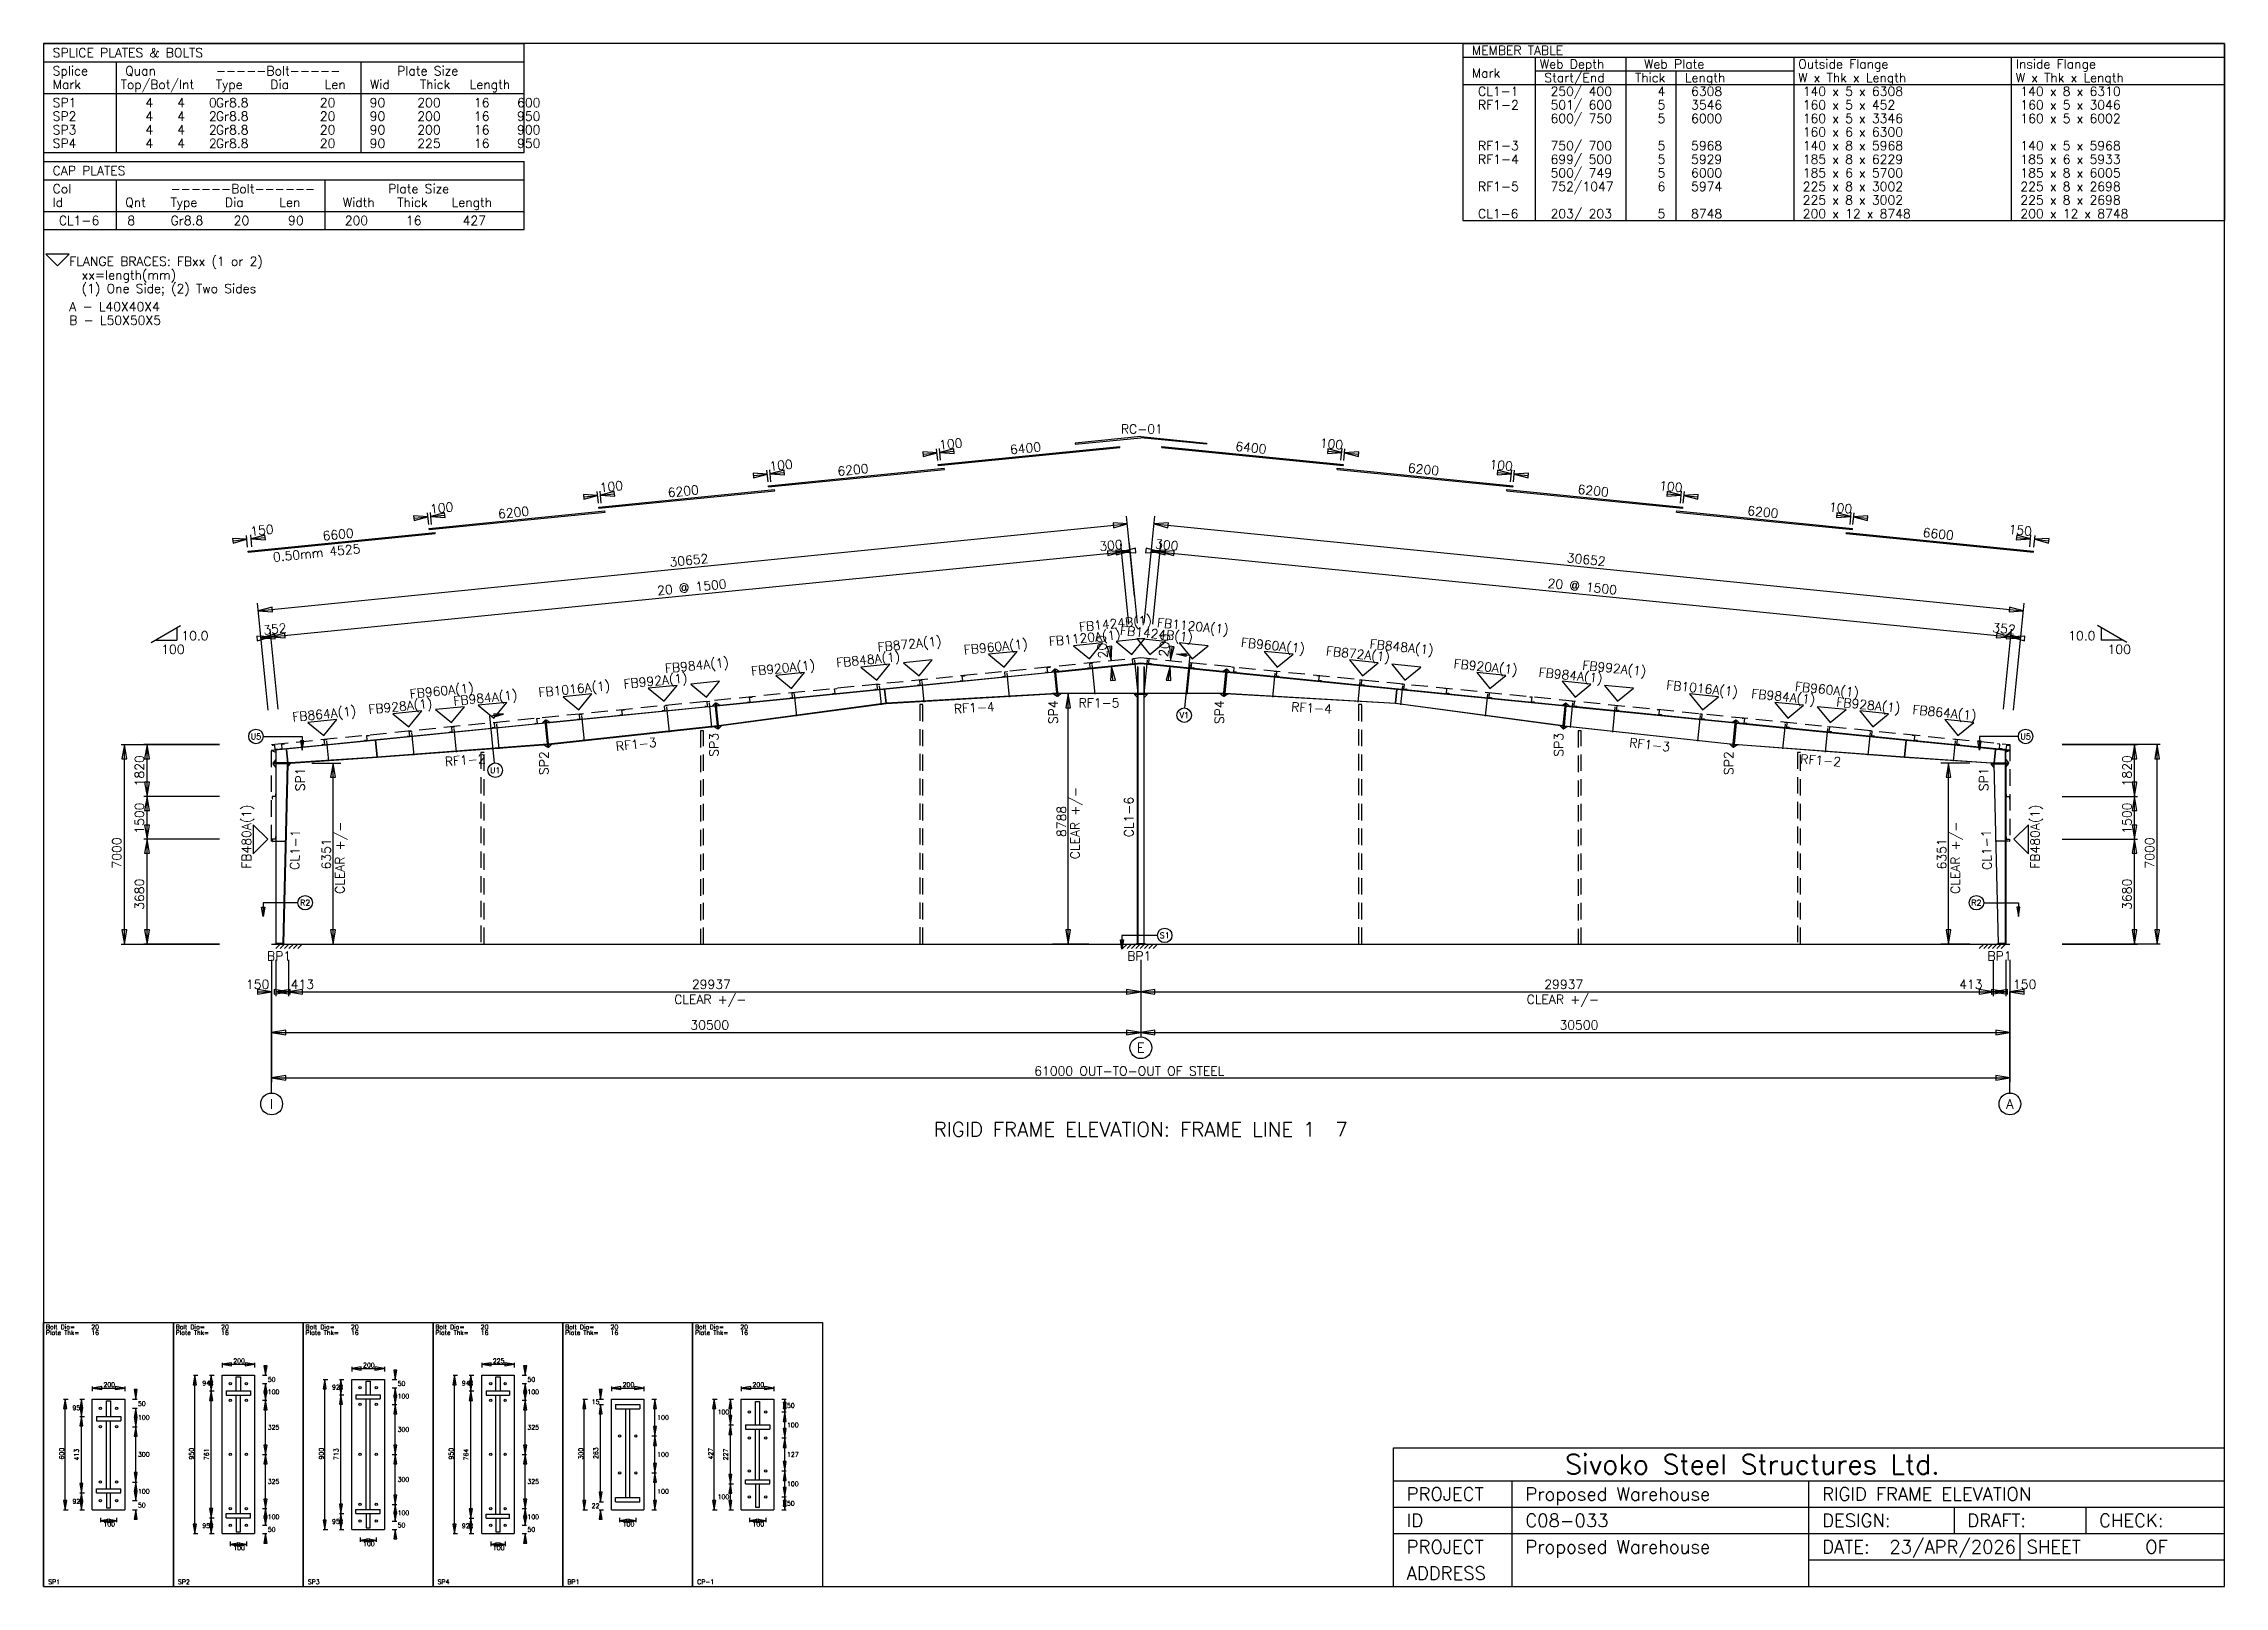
# Model space of a CAD drawing. Extents: x 0 to 76527, y 0 to 54116.
import ezdxf
from ezdxf.enums import TextEntityAlignment as Align

# ---------------------------------------------------------------- set-up
doc = ezdxf.new("R2010")
doc.units = 0
doc.linetypes.add('CONTIN', pattern=[0])
doc.linetypes.add('DASHED', pattern=[867.81, 578.51, -289.3])
doc.layers.get('0').update_dxf_attribs({"linetype": 'CONTIN'})
for name, color, linetype in [('1', 7, 'CONTIN'), ('10', 10, 'CONTIN'), ('11', 7, 'CONTIN'), ('12', 6, 'CONTIN'), ('13', 1, 'CONTIN'), ('14', 7, 'CONTIN'), ('15', 7, 'CONTIN'), ('2', 6, 'CONTIN'), ('22', 7, 'CONTIN'), ('26', 7, 'CONTIN'), ('3', 7, 'CONTIN'), ('5', 5, 'DASHED'), ('7', 7, 'CONTIN')]:
    doc.layers.add(name, color=color, linetype=linetype)
doc.styles.add('SIMPLEX', font='SIMPLEX')

msp = doc.modelspace()

# ---------------------------------------------------------------- texts
at = {"layer": '14', "style": 'SIMPLEX'}
for s, height, p in [('Sivoko Steel Structures Ltd.', 694.209778, (53386.7383, 3933.85547)), ('PROJECT', 462.806519, (47833.0547, 3008.24268)), ('Proposed Warehouse', 462.806519, (51998.3125, 3008.24268)), ('RIGID FRAME ELEVATION', 462.806519, (62411.4609, 3008.24268)), ('ID', 462.806519, (47833.0547, 2082.62939)), ('C08-033', 462.806519, (51998.3125, 2082.62939)), ('DESIGN:', 462.806519, (62411.4609, 2082.62939)), ('DRAFT:', 462.806519, (67502.3359, 2082.62939)), ('CHECK:', 462.806519, (72130.3984, 2082.62939)), ('PROJECT', 462.806519, (47833.0547, 1157.01636)), ('Proposed Warehouse', 462.806519, (51998.3125, 1157.01636)), ('DATE:', 462.806519, (62411.4609, 1157.01636)), ('23/APR/2026', 462.806519, (64771.7773, 1157.01636)), ('SHEET', 462.806519, (69584.9609, 1157.01636)), ('OF', 462.806519, (73750.2188, 1157.01636)), ('ADDRESS', 462.806519, (47833.0547, 231.403259))]:
    msp.add_text(s, height=height, dxfattribs=at).set_placement(p)

# ---------------------------------------------------------------- blocks, each defined once
blk = doc.blocks.new('ARROWF')
for p, q in [((0, 0), (-496, 83)), ((-496, 83), (-496, -83)), ((-496, -83), (0, 0))]:
    blk.add_line(p, q)
blk = doc.blocks.new('EPBLK1')
for p, q in [((0, 0), (0, 4628.06494)), ((0, 4628.06494), (2277.59106, 4628.06494)), ((2277.59106, 4628.06494), (2277.59106, 0)), ((854.09668, 1342.13892), (854.09668, 3285.92603)), ((854.09668, 3285.92603), (1423.49451, 3285.92603)), ((1102.63879, 2978.35449), (1102.63879, 3253.03198)), ((1102.63879, 3253.03198), (1174.95239, 3253.03198)), ((1174.95239, 3253.03198), (1174.95239, 2978.35449)), ((1423.49451, 3285.92603), (1423.49451, 1342.13892)), ((925.271423, 2978.35449), (1352.3197, 2978.35449)), ((925.271423, 2978.35449), (925.271423, 2906.04102)), ((925.271423, 2906.04102), (1352.3197, 2906.04102)), ((1102.63879, 1712.31116), (1102.63879, 2906.04102)), ((1174.95239, 1712.31116), (1174.95239, 2906.04102)), ((1352.3197, 2978.35449), (1352.3197, 2906.04102)), ((925.271423, 1712.31116), (1352.3197, 1712.31116)), ((925.271423, 1639.99756), (925.271423, 1712.31116)), ((925.271423, 1639.99756), (1352.3197, 1639.99756)), ((1102.63879, 1639.99756), (1102.63879, 1375.03284)), ((1174.95239, 1375.03284), (1174.95239, 1639.99756)), ((1352.3197, 1639.99756), (1352.3197, 1712.31116)), ((854.09668, 1342.13892), (1423.49451, 1342.13892)), ((1102.63879, 1375.03284), (1174.95239, 1375.03284)), ((0, 0), (2277.59106, 0))]:
    blk.add_line(p, q)
for centre in [(996.446167, 3124.04639), (1281.14502, 3124.04639), (996.446167, 2800.28662), (1281.14502, 2800.28662), (996.446167, 1829.00842), (1281.14502, 1829.00842), (996.446167, 1505.2489), (1281.14502, 1505.2489)]:
    blk.add_circle(centre, 19.886217)
at = {"layer": '2'}
for p, q in [((854.09668, 3504.31323), (854.09668, 3424.76807)), ((854.09668, 3477.7981), (1423.49451, 3477.7981)), ((1423.49451, 3504.31323), (1423.49451, 3424.76807)), ((1615.36646, 3285.92603), (1615.36646, 3444.85669)), ((350.312531, 3285.92603), (429.857361, 3285.92603)), ((376.827484, 1342.13892), (376.827484, 3285.92603)), ((635.7099, 3285.92603), (715.254761, 3285.92603)), ((662.224854, 2978.35449), (662.224854, 3285.92603)), ((1562.33643, 3285.92603), (1641.88123, 3285.92603)), ((1562.33643, 3124.04639), (1641.88123, 3124.04639)), ((1562.33643, 3124.04639), (1641.88123, 3124.04639)), ((1615.36621, 2965.11572), (1615.36646, 3124.04639)), ((1615.36646, 2800.28662), (1615.36646, 3124.04639)), ((635.7099, 2978.35449), (715.254761, 2978.35449)), ((635.7099, 2978.35449), (715.254761, 2978.35449)), ((662.224854, 1639.99756), (662.224854, 2978.35449)), ((1562.33643, 2800.28662), (1641.88123, 2800.28662)), ((1562.33643, 2800.28662), (1641.88123, 2800.28662)), ((1615.36646, 1829.00842), (1615.36646, 2800.28662)), ((635.7099, 1639.99756), (715.254761, 1639.99756)), ((635.7099, 1639.99756), (715.254761, 1639.99756)), ((662.224854, 1342.13892), (662.224854, 1639.99756)), ((1562.33643, 1829.00842), (1641.88123, 1829.00842)), ((1562.33643, 1829.00842), (1641.88123, 1829.00842)), ((1615.36646, 1505.2489), (1615.36646, 1829.00842)), ((1615.36646, 1505.2489), (1615.36646, 1664.17957)), ((350.312531, 1342.13892), (429.857361, 1342.13892)), ((635.7099, 1342.13892), (715.254761, 1342.13892)), ((996.446167, 1203.297), (996.446167, 1123.75208)), ((996.446167, 1150.26709), (1281.14502, 1150.26709)), ((1281.14502, 1203.297), (1281.14502, 1123.75208)), ((1562.33643, 1505.2489), (1641.88123, 1505.2489)), ((1562.33643, 1505.2489), (1641.88123, 1505.2489)), ((1562.33643, 1342.13892), (1641.88123, 1342.13892)), ((1615.36621, 1183.20813), (1615.36646, 1342.13892))]:
    blk.add_line(p, q, dxfattribs=at)
at = {"layer": '2', "xscale": 0.333, "yscale": 0.333, "zscale": 0.333}
for p, rotation in [((854.09668, 3477.7981), 180), ((1615.36646, 3285.92603), 270), ((376.827484, 3285.92603), 90), ((662.224854, 3285.92603), 89.9999847), ((662.224854, 2978.35449), 270), ((1615.36646, 3124.04639), 89.9999847), ((1615.36646, 3124.04639), 450), ((662.224854, 2978.35449), 89.9999847), ((1615.36646, 2800.28662), 89.9999847), ((1615.36646, 2800.28662), 270), ((1615.36646, 1829.00842), 270), ((662.224854, 1639.99756), 89.9999847), ((662.224854, 1639.99756), 270), ((1615.36646, 1829.00842), 89.9999847), ((1615.36646, 1505.2489), 270), ((1615.36646, 1505.2489), 270), ((376.827484, 1342.13892), 270), ((662.224854, 1342.13892), 270), ((996.446167, 1150.26709), 180), ((1615.36646, 1342.13892), 450)]:
    blk.add_blockref('ARROWF', p, dxfattribs=dict(at, rotation=rotation))
for p in [(1423.49451, 3477.7981), (1281.14502, 1150.26709)]:
    blk.add_blockref('ARROWF', p, dxfattribs=at)
at = {"layer": '11', "style": 'SIMPLEX'}
for s, p in [('Bolt Dia=', (39.772434, 4508.74805)), ('Plate Thk=', (39.772434, 4409.31689)), ('20', (836.49115, 4508.74805)), ('16', (836.49115, 4409.31689)), ('200', (1049.30762, 3497.68457)), ('50', (1655.13867, 3165.21387)), ('100', (1655.13867, 2922.39453)), ('300', (1655.13867, 2274.87549)), ('100', (1655.13867, 1627.35645)), ('50', (1655.13867, 1383.92139)), ('100', (1049.30762, 1050.83606)), ('SP1', (79.544869, 39.772434))]:
    blk.add_text(s, height=79.5448685, dxfattribs=at).set_placement(p)
for s, p in [('95', (642.338623, 3132.14038)), ('92', (642.338623, 1491.06812))]:
    blk.add_text(s, height=79.5448685, dxfattribs=at).set_placement(p, align=Align.MIDDLE_RIGHT)
blk.add_text('600', height=79.5448685, rotation=90, dxfattribs=at).set_placement((356.941254, 2224.54468))
blk.add_text('413', height=79.5448685, rotation=90, dxfattribs=at).set_placement((642.338623, 2309.17603), align=Align.BOTTOM_CENTER)
blk = doc.blocks.new('EPBLK2')
for p, q in [((0, 0), (0, 4628.06494)), ((0, 4628.06494), (2277.59106, 4628.06494)), ((2277.59106, 4628.06494), (2277.59106, 0)), ((854.09668, 925.612976), (854.09668, 3702.45215)), ((854.09668, 3702.45215), (1423.49451, 3702.45215)), ((1102.63879, 3427.69141), (1102.63879, 3672.75488)), ((1102.63879, 3672.75488), (1174.95239, 3672.75488)), ((1174.95239, 3672.75488), (1174.95239, 3427.69141)), ((1423.49451, 3702.45215), (1423.49451, 925.612976)), ((925.271423, 3427.69141), (1352.3197, 3427.69141)), ((925.271423, 3427.69141), (925.271423, 3355.37817)), ((925.271423, 3355.37817), (1352.3197, 3355.37817)), ((1102.63879, 1275.61047), (1102.63879, 3355.37817)), ((1174.95239, 1275.61047), (1174.95239, 3355.37817)), ((1352.3197, 3427.69141), (1352.3197, 3355.37817)), ((925.271423, 1275.61047), (1352.3197, 1275.61047)), ((925.271423, 1203.297), (925.271423, 1275.61047)), ((925.271423, 1203.297), (1352.3197, 1203.297)), ((1102.63879, 1203.29724), (1102.63879, 955.310547)), ((1174.95239, 955.310547), (1174.95239, 1203.29724)), ((1352.3197, 1203.297), (1352.3197, 1275.61047)), ((854.09668, 925.612976), (1423.49451, 925.612976)), ((1102.63879, 955.310547), (1174.95239, 955.310547)), ((0, 0), (2277.59106, 0))]:
    blk.add_line(p, q)
for centre in [(996.446167, 3556.30273), (1281.14502, 3556.30273), (996.446167, 3264.00391), (1281.14502, 3264.00391), (996.446167, 2314.03247), (1281.14502, 2314.03247), (996.446167, 1364.06128), (1281.14502, 1364.06128), (996.446167, 1071.76245), (1281.14502, 1071.76245)]:
    blk.add_circle(centre, 19.886217)
at = {"layer": '2'}
for p, q in [((854.09668, 3920.83936), (854.09668, 3841.29419)), ((854.09668, 3894.32422), (1423.49451, 3894.32422)), ((1423.49451, 3920.83936), (1423.49451, 3841.29419)), ((1615.36646, 3702.45215), (1615.36646, 3861.38281)), ((350.312531, 3702.45215), (429.857361, 3702.45215)), ((376.827484, 925.612976), (376.827484, 3702.45215)), ((635.7099, 3702.45215), (715.254761, 3702.45215)), ((662.224854, 3427.69116), (662.224854, 3702.45215)), ((1562.33643, 3702.45215), (1641.88123, 3702.45215)), ((1562.33643, 3556.30273), (1641.88123, 3556.30273)), ((1562.33643, 3556.30273), (1641.88123, 3556.30273)), ((1615.36621, 3397.37207), (1615.36646, 3556.30273)), ((1615.36646, 3264.00391), (1615.36646, 3556.30273)), ((635.7099, 3427.69116), (715.254761, 3427.69116)), ((635.7099, 3427.69116), (715.254761, 3427.69116)), ((662.224854, 1203.29712), (662.224854, 3427.69116)), ((1562.33643, 3264.00391), (1641.88123, 3264.00391)), ((1562.33643, 3264.00391), (1641.88123, 3264.00391)), ((1615.36646, 2314.03247), (1615.36646, 3264.00391)), ((1562.33643, 2314.03247), (1641.88123, 2314.03247)), ((1562.33643, 2314.03247), (1641.88123, 2314.03247)), ((1615.36646, 1364.06128), (1615.36646, 2314.03247)), ((635.7099, 1203.29712), (715.254761, 1203.29712)), ((635.7099, 1203.29712), (715.254761, 1203.29712)), ((662.224854, 925.612976), (662.224854, 1203.29712)), ((1562.33643, 1364.06128), (1641.88123, 1364.06128)), ((1562.33643, 1364.06128), (1641.88123, 1364.06128)), ((1615.36646, 1071.76245), (1615.36646, 1364.06128)), ((1615.36646, 1071.76245), (1615.36646, 1230.69312)), ((350.312531, 925.612976), (429.857361, 925.612976)), ((635.7099, 925.612976), (715.254761, 925.612976)), ((996.446167, 786.770996), (996.446167, 707.226135)), ((1281.14502, 786.770996), (1281.14502, 707.226135)), ((1562.33643, 1071.76245), (1641.88123, 1071.76245)), ((1562.33643, 1071.76245), (1641.88123, 1071.76245)), ((1562.33643, 925.612976), (1641.88123, 925.612976)), ((1615.36621, 766.682312), (1615.36646, 925.612976)), ((996.446167, 733.74115), (1281.14502, 733.74115))]:
    blk.add_line(p, q, dxfattribs=at)
at = {"layer": '2', "xscale": 0.333, "yscale": 0.333, "zscale": 0.333}
for p, rotation in [((854.09668, 3894.32422), 180), ((1615.36646, 3702.45215), 270), ((376.827484, 3702.45215), 90), ((662.224854, 3702.45215), 89.9999847), ((662.224854, 3427.69116), 270), ((1615.36646, 3556.30273), 89.9999847), ((1615.36646, 3556.30273), 450), ((662.224854, 3427.69116), 89.9999847), ((1615.36646, 3264.00391), 89.9999847), ((1615.36646, 3264.00391), 270), ((1615.36646, 2314.03247), 89.9999847), ((1615.36646, 2314.03247), 270), ((662.224854, 1203.29712), 89.9999847), ((662.224854, 1203.29712), 270), ((1615.36646, 1364.06128), 89.9999847), ((1615.36646, 1364.06128), 270), ((1615.36646, 1071.76245), 270), ((1615.36646, 1071.76245), 270), ((376.827484, 925.612976), 270), ((662.224854, 925.612976), 270), ((1615.36646, 925.612976), 450), ((996.446167, 733.74115), 180)]:
    blk.add_blockref('ARROWF', p, dxfattribs=dict(at, rotation=rotation))
for p in [(1423.49451, 3894.32422), (1281.14502, 733.74115)]:
    blk.add_blockref('ARROWF', p, dxfattribs=at)
at = {"layer": '11', "style": 'SIMPLEX'}
for s, p in [('Bolt Dia=', (39.772434, 4508.74805)), ('Plate Thk=', (39.772434, 4409.31689)), ('20', (836.49115, 4508.74805)), ('16', (836.49115, 4409.31689)), ('200', (1049.30762, 3914.21045)), ('50', (1655.13867, 3589.60522)), ('100', (1655.13867, 3370.38037)), ('325', (1655.13867, 2749.24585)), ('325', (1655.13867, 1799.27478)), ('100', (1655.13867, 1178.1394)), ('50', (1655.13867, 958.915222)), ('100', (1049.30762, 634.309998)), ('SP2', (79.544869, 39.772434))]:
    blk.add_text(s, height=79.5448685, dxfattribs=at).set_placement(p)
for s, p in [('94', (642.338623, 3565.07178)), ('95', (642.338623, 1064.45496))]:
    blk.add_text(s, height=79.5448685, dxfattribs=at).set_placement(p, align=Align.MIDDLE_RIGHT)
blk.add_text('950', height=79.5448685, rotation=90, dxfattribs=at).set_placement((356.941254, 2224.54468))
blk.add_text('761', height=79.5448685, rotation=90, dxfattribs=at).set_placement((642.338623, 2315.49414), align=Align.BOTTOM_CENTER)
blk = doc.blocks.new('EPBLK3')
for p, q in [((0, 0), (0, 4628.06494)), ((0, 4628.06494), (2277.59106, 4628.06494)), ((2277.59106, 4628.06494), (2277.59106, 0)), ((854.09668, 998.687683), (854.09668, 3629.37769)), ((854.09668, 3629.37769), (1423.49451, 3629.37769)), ((1102.63879, 3360.46265), (1102.63879, 3599.68042)), ((1102.63879, 3599.68042), (1174.95239, 3599.68042)), ((1174.95239, 3599.68042), (1174.95239, 3360.46265)), ((1423.49451, 3629.37769), (1423.49451, 998.687683)), ((925.271423, 3360.46265), (1352.3197, 3360.46265)), ((925.271423, 3360.46265), (925.271423, 3288.14917)), ((925.271423, 3288.14917), (1352.3197, 3288.14917)), ((1102.63879, 1348.68518), (1102.63879, 3288.14917)), ((1174.95239, 1348.68518), (1174.95239, 3288.14917)), ((1352.3197, 3360.46265), (1352.3197, 3288.14917)), ((925.271423, 1348.68518), (1352.3197, 1348.68518)), ((925.271423, 1276.3717), (925.271423, 1348.68518)), ((925.271423, 1276.3717), (1352.3197, 1276.3717)), ((1102.63879, 1276.37183), (1102.63879, 1028.38525)), ((1174.95239, 1028.38525), (1174.95239, 1276.37183)), ((1352.3197, 1276.3717), (1352.3197, 1348.68518)), ((854.09668, 998.687683), (1423.49451, 998.687683)), ((1102.63879, 1028.38525), (1174.95239, 1028.38525)), ((0, 0), (2277.59106, 0))]:
    blk.add_line(p, q)
for centre in [(996.446167, 3483.22852), (1281.14502, 3483.22852), (996.446167, 3190.9292), (1281.14502, 3190.9292), (996.446167, 2314.03247), (1281.14502, 2314.03247), (996.446167, 1437.13586), (996.446167, 1144.83704), (1281.14502, 1437.13586), (1281.14502, 1144.83704)]:
    blk.add_circle(centre, 19.886217)
at = {"layer": '2'}
for p, q in [((854.09668, 3847.76489), (854.09668, 3768.21948)), ((1423.49451, 3847.76489), (1423.49451, 3768.21948)), ((350.312531, 3629.37769), (429.857361, 3629.37769)), ((376.827484, 998.687683), (376.827484, 3629.37769)), ((635.7099, 3629.37769), (715.254761, 3629.37769)), ((662.224854, 3360.46216), (662.224854, 3629.37769)), ((854.09668, 3821.24951), (1423.49451, 3821.24951)), ((1562.33643, 3629.37769), (1641.88123, 3629.37769)), ((1562.33643, 3483.22852), (1641.88123, 3483.22852)), ((1562.33643, 3483.22852), (1641.88123, 3483.22852)), ((1615.36621, 3324.29785), (1615.36646, 3483.22852)), ((1615.36646, 3629.37769), (1615.36646, 3788.30859)), ((1615.36646, 3190.9292), (1615.36646, 3483.22852)), ((635.7099, 3360.46216), (715.254761, 3360.46216)), ((635.7099, 3360.46216), (715.254761, 3360.46216)), ((662.224854, 1276.3717), (662.224854, 3360.46216)), ((1562.33643, 3190.9292), (1641.88123, 3190.9292)), ((1562.33643, 3190.9292), (1641.88123, 3190.9292)), ((1615.36646, 2314.03247), (1615.36646, 3190.9292)), ((1562.33643, 2314.03247), (1641.88123, 2314.03247)), ((1562.33643, 2314.03247), (1641.88123, 2314.03247)), ((1615.36646, 1437.13586), (1615.36646, 2314.03247)), ((635.7099, 1276.3717), (715.254761, 1276.3717)), ((635.7099, 1276.3717), (715.254761, 1276.3717)), ((662.224854, 998.687683), (662.224854, 1276.3717)), ((1562.33643, 1437.13586), (1641.88123, 1437.13586)), ((1562.33643, 1437.13586), (1641.88123, 1437.13586)), ((1615.36646, 1144.83704), (1615.36646, 1437.13586)), ((1615.36646, 1144.83704), (1615.36646, 1303.7677)), ((350.312531, 998.687683), (429.857361, 998.687683)), ((635.7099, 998.687683), (715.254761, 998.687683)), ((996.446167, 859.845764), (996.446167, 780.300903)), ((996.446167, 806.815857), (1281.14502, 806.815857)), ((1281.14502, 859.845764), (1281.14502, 780.300903)), ((1562.33643, 1144.83704), (1641.88123, 1144.83704)), ((1562.33643, 1144.83704), (1641.88123, 1144.83704)), ((1562.33643, 998.687683), (1641.88123, 998.687683)), ((1615.36621, 839.75708), (1615.36646, 998.687683))]:
    blk.add_line(p, q, dxfattribs=at)
at = {"layer": '2', "xscale": 0.333, "yscale": 0.333, "zscale": 0.333}
for p, rotation in [((854.09668, 3821.24951), 180), ((376.827484, 3629.37769), 90), ((662.224854, 3629.37769), 89.9999847), ((662.224854, 3360.46216), 270), ((1615.36646, 3483.22852), 89.9999847), ((1615.36646, 3629.37769), 270), ((1615.36646, 3483.22852), 450), ((662.224854, 3360.46216), 89.9999847), ((1615.36646, 3190.9292), 89.9999847), ((1615.36646, 3190.9292), 270), ((1615.36646, 2314.03247), 89.9999847), ((1615.36646, 2314.03247), 270), ((1615.36646, 1437.13586), 270), ((376.827484, 998.687683), 270), ((662.224854, 1276.3717), 89.9999847), ((662.224854, 1276.3717), 270), ((662.224854, 998.687683), 270), ((1615.36646, 1437.13586), 89.9999847), ((1615.36646, 1144.83704), 270), ((1615.36646, 1144.83704), 270), ((996.446167, 806.815857), 180), ((1615.36646, 998.687683), 450)]:
    blk.add_blockref('ARROWF', p, dxfattribs=dict(at, rotation=rotation))
for p in [(1423.49451, 3821.24951), (1281.14502, 806.815857)]:
    blk.add_blockref('ARROWF', p, dxfattribs=at)
at = {"layer": '11', "style": 'SIMPLEX'}
for s, p in [('Bolt Dia=', (39.772434, 4508.74805)), ('Plate Thk=', (39.772434, 4409.31689)), ('20', (836.49115, 4508.74805)), ('16', (836.49115, 4409.31689)), ('200', (1049.30762, 3841.13599)), ('50', (1655.13867, 3516.53076)), ('100', (1655.13867, 3297.30615)), ('300', (1655.13867, 2712.7085)), ('300', (1655.13867, 1835.81189)), ('100', (1655.13867, 1251.21399)), ('100', (1049.30762, 707.384766)), ('50', (1655.13867, 1031.98975)), ('SP3', (79.544869, 39.772434))]:
    blk.add_text(s, height=79.5448685, dxfattribs=at).set_placement(p)
for s, p in [('92', (642.338623, 3494.91992)), ('95', (642.338623, 1137.52966))]:
    blk.add_text(s, height=79.5448685, dxfattribs=at).set_placement(p, align=Align.MIDDLE_RIGHT)
blk.add_text('900', height=79.5448685, rotation=90, dxfattribs=at).set_placement((356.941254, 2224.54492))
blk.add_text('713', height=79.5448685, rotation=90, dxfattribs=at).set_placement((642.338623, 2318.41699), align=Align.BOTTOM_CENTER)
blk = doc.blocks.new('EPBLK4')
for p, q in [((0, 0), (0, 4628.06494)), ((0, 4628.06494), (2277.59106, 4628.06494)), ((2277.59106, 4628.06494), (2277.59106, 0)), ((854.09668, 925.612976), (854.09668, 3702.45215)), ((854.09668, 3702.45215), (1423.49451, 3702.45215)), ((1102.63879, 3427.69141), (1102.63879, 3672.75488)), ((1102.63879, 3672.75488), (1174.95239, 3672.75488)), ((1174.95239, 3672.75488), (1174.95239, 3427.69141)), ((1423.49451, 3702.45215), (1423.49451, 925.612976)), ((933.179749, 3427.69141), (1344.41138, 3427.69141)), ((933.179749, 3427.69141), (933.179749, 3355.37817)), ((933.179749, 3355.37817), (1344.41138, 3355.37817)), ((1102.63879, 1266.81238), (1102.63879, 3355.37817)), ((1174.95239, 1266.81238), (1174.95239, 3355.37817)), ((1344.41138, 3427.69141), (1344.41138, 3355.37817)), ((933.179749, 1266.81238), (1344.41138, 1266.81238)), ((933.179749, 1194.4989), (933.179749, 1266.81238)), ((933.179749, 1194.4989), (1344.41138, 1194.4989)), ((1102.63879, 1194.49915), (1102.63879, 955.310547)), ((1174.95239, 955.310547), (1174.95239, 1194.49915)), ((1344.41138, 1194.4989), (1344.41138, 1266.81238)), ((854.09668, 925.612976), (1423.49451, 925.612976)), ((1102.63879, 955.310547), (1174.95239, 955.310547)), ((0, 0), (2277.59106, 0))]:
    blk.add_line(p, q)
for centre in [(1012.2627, 3556.30273), (1265.32837, 3556.30273), (1012.2627, 3264.00391), (1265.32837, 3264.00391), (1012.2627, 2314.03247), (1265.32837, 2314.03247), (1012.2627, 1364.06128), (1265.32837, 1364.06128), (1012.2627, 1071.76245), (1265.32837, 1071.76245)]:
    blk.add_circle(centre, 19.886217)
at = {"layer": '2'}
for p, q in [((854.09668, 3920.83936), (854.09668, 3841.29419)), ((854.09668, 3894.32422), (1423.49451, 3894.32422)), ((1423.49451, 3920.83936), (1423.49451, 3841.29419)), ((1615.36646, 3702.45215), (1615.36646, 3861.38281)), ((350.312531, 3702.45215), (429.857361, 3702.45215)), ((376.827484, 925.612976), (376.827484, 3702.45215)), ((635.7099, 3702.45215), (715.254761, 3702.45215)), ((662.224854, 3427.69116), (662.224854, 3702.45215)), ((1562.33643, 3702.45215), (1641.88123, 3702.45215)), ((1562.33643, 3556.30273), (1641.88123, 3556.30273)), ((1562.33643, 3556.30273), (1641.88123, 3556.30273)), ((1615.36621, 3397.37207), (1615.36646, 3556.30273)), ((1615.36646, 3264.00391), (1615.36646, 3556.30273)), ((635.7099, 3427.69116), (715.254761, 3427.69116)), ((635.7099, 3427.69116), (715.254761, 3427.69116)), ((662.224854, 1194.4989), (662.224854, 3427.69116)), ((1562.33643, 3264.00391), (1641.88123, 3264.00391)), ((1562.33643, 3264.00391), (1641.88123, 3264.00391)), ((1615.36646, 2314.03247), (1615.36646, 3264.00391)), ((1562.33643, 2314.03247), (1641.88123, 2314.03247)), ((1562.33643, 2314.03247), (1641.88123, 2314.03247)), ((1615.36646, 1364.06128), (1615.36646, 2314.03247)), ((635.7099, 1194.4989), (715.254761, 1194.4989)), ((635.7099, 1194.4989), (715.254761, 1194.4989)), ((662.224854, 925.612976), (662.224854, 1194.4989)), ((1562.33643, 1364.06128), (1641.88123, 1364.06128)), ((1562.33643, 1364.06128), (1641.88123, 1364.06128)), ((1615.36646, 1071.76245), (1615.36646, 1364.06128)), ((1615.36646, 1071.76245), (1615.36646, 1230.69312)), ((350.312531, 925.612976), (429.857361, 925.612976)), ((635.7099, 925.612976), (715.254761, 925.612976)), ((1012.2627, 786.770996), (1012.2627, 707.226135)), ((1265.32849, 786.770996), (1265.32849, 707.226135)), ((1562.33643, 1071.76245), (1641.88123, 1071.76245)), ((1562.33643, 1071.76245), (1641.88123, 1071.76245)), ((1562.33643, 925.612976), (1641.88123, 925.612976)), ((1615.36621, 766.682312), (1615.36646, 925.612976)), ((1012.2627, 733.74115), (1265.32849, 733.74115))]:
    blk.add_line(p, q, dxfattribs=at)
at = {"layer": '2', "xscale": 0.333, "yscale": 0.333, "zscale": 0.333}
for p, rotation in [((854.09668, 3894.32422), 180), ((1615.36646, 3702.45215), 270), ((376.827484, 3702.45215), 90), ((662.224854, 3702.45215), 89.9999847), ((662.224854, 3427.69116), 270), ((1615.36646, 3556.30273), 89.9999847), ((1615.36646, 3556.30273), 450), ((662.224854, 3427.69116), 89.9999847), ((1615.36646, 3264.00391), 89.9999847), ((1615.36646, 3264.00391), 270), ((1615.36646, 2314.03247), 89.9999847), ((1615.36646, 2314.03247), 270), ((662.224854, 1194.4989), 89.9999847), ((662.224854, 1194.4989), 270), ((1615.36646, 1364.06128), 89.9999847), ((1615.36646, 1364.06128), 270), ((1615.36646, 1071.76245), 270), ((1615.36646, 1071.76245), 270), ((376.827484, 925.612976), 270), ((662.224854, 925.612976), 270), ((1615.36646, 925.612976), 450), ((1012.2627, 733.74115), 180)]:
    blk.add_blockref('ARROWF', p, dxfattribs=dict(at, rotation=rotation))
for p in [(1423.49451, 3894.32422), (1265.32849, 733.74115)]:
    blk.add_blockref('ARROWF', p, dxfattribs=at)
at = {"layer": '11', "style": 'SIMPLEX'}
for s, p in [('Bolt Dia=', (39.772434, 4508.74805)), ('Plate Thk=', (39.772434, 4409.31689)), ('20', (836.49115, 4508.74805)), ('16', (836.49115, 4409.31689)), ('225', (1049.30762, 3914.21045)), ('50', (1655.13867, 3589.60522)), ('100', (1655.13867, 3370.38037)), ('325', (1655.13867, 2749.24585)), ('325', (1655.13867, 1799.27478)), ('100', (1655.13867, 1178.1394)), ('50', (1655.13867, 958.915222)), ('100', (1049.30762, 634.309998)), ('SP4', (79.544869, 39.772434))]:
    blk.add_text(s, height=79.5448685, dxfattribs=at).set_placement(p)
for s, p in [('94', (642.338623, 3565.07178)), ('92', (642.338623, 1060.05591))]:
    blk.add_text(s, height=79.5448685, dxfattribs=at).set_placement(p, align=Align.MIDDLE_RIGHT)
blk.add_text('950', height=79.5448685, rotation=90, dxfattribs=at).set_placement((356.941254, 2224.54468))
blk.add_text('764', height=79.5448685, rotation=90, dxfattribs=at).set_placement((642.338623, 2311.09497), align=Align.BOTTOM_CENTER)
blk = doc.blocks.new('EPBLK5')
for p, q in [((0, 0), (0, 4628.06494)), ((0, 4628.06494), (2277.59106, 4628.06494)), ((2277.59106, 4628.06494), (2277.59106, 0)), ((854.09668, 1342.13892), (854.09668, 3285.92603)), ((854.09668, 3285.92603), (1423.49451, 3285.92603)), ((925.271423, 3188.73706), (1352.3197, 3188.73706)), ((925.271423, 3188.73706), (925.271423, 3116.4231)), ((925.271423, 3116.4231), (1352.3197, 3116.4231)), ((1102.63879, 1556.99683), (1102.63879, 3116.4231)), ((1174.95239, 1556.99683), (1174.95239, 3116.4231)), ((1352.3197, 3188.73706), (1352.3197, 3116.4231)), ((1423.49451, 3285.92603), (1423.49451, 1342.13892)), ((925.271423, 1556.99683), (1352.3197, 1556.99683)), ((925.271423, 1484.68323), (925.271423, 1556.99683)), ((1352.3197, 1484.68323), (1352.3197, 1556.99683)), ((854.09668, 1342.13892), (1423.49451, 1342.13892)), ((925.271423, 1484.68323), (1352.3197, 1484.68323)), ((0, 0), (2277.59106, 0))]:
    blk.add_line(p, q)
for centre in [(996.446167, 2637.99707), (1281.14502, 2637.99707), (996.446167, 1990.06799), (1281.14502, 1990.06799)]:
    blk.add_circle(centre, 19.886217)
at = {"layer": '2'}
for p, q in [((662.224854, 3285.92603), (662.224854, 3444.85669)), ((854.09668, 3504.31323), (854.09668, 3424.76807)), ((854.09668, 3477.7981), (1423.49451, 3477.7981)), ((1423.49451, 3504.31323), (1423.49451, 3424.76807)), ((350.312531, 3285.92603), (429.857361, 3285.92603)), ((376.827484, 1342.13892), (376.827484, 3285.92603)), ((635.7099, 3285.92603), (715.254761, 3285.92603)), ((635.7099, 3188.73706), (715.254761, 3188.73706)), ((635.7099, 3188.73706), (715.254761, 3188.73706)), ((662.224792, 3029.80615), (662.224854, 3188.73706)), ((662.224854, 1484.68323), (662.224854, 3188.73706)), ((1562.33643, 3285.92603), (1641.88123, 3285.92603)), ((1615.36646, 2637.99707), (1615.36646, 3285.92603)), ((1562.33643, 2637.99707), (1641.88123, 2637.99707)), ((1562.33643, 2637.99707), (1641.88123, 2637.99707)), ((1615.36646, 1990.06799), (1615.36646, 2637.99707)), ((1562.33643, 1990.06799), (1641.88123, 1990.06799)), ((1562.33643, 1990.06799), (1641.88123, 1990.06799)), ((1615.36646, 1342.13892), (1615.36646, 1990.06799)), ((662.224854, 1484.68323), (662.224854, 1643.61377)), ((350.312531, 1342.13892), (429.857361, 1342.13892)), ((635.7099, 1484.68323), (715.254761, 1484.68323)), ((635.7099, 1484.68323), (715.254761, 1484.68323)), ((635.7099, 1342.13892), (715.254761, 1342.13892)), ((662.224792, 1183.20813), (662.224854, 1342.13892)), ((996.446167, 1203.297), (996.446167, 1123.75208)), ((996.446167, 1150.26709), (1281.14502, 1150.26709)), ((1281.14502, 1203.297), (1281.14502, 1123.75208)), ((1562.33643, 1342.13892), (1641.88123, 1342.13892))]:
    blk.add_line(p, q, dxfattribs=at)
at = {"layer": '2', "xscale": 0.333, "yscale": 0.333, "zscale": 0.333}
for p, rotation in [((662.224854, 3285.92603), 270), ((854.09668, 3477.7981), 180), ((376.827484, 3285.92603), 90), ((662.224854, 3188.73706), 89.9999847), ((662.224854, 3188.73706), 450), ((1615.36646, 3285.92603), 89.9999847), ((1615.36646, 2637.99707), 270), ((1615.36646, 2637.99707), 89.9999847), ((1615.36646, 1990.06799), 89.9999847), ((1615.36646, 1990.06799), 270), ((662.224854, 1484.68323), 270), ((662.224854, 1484.68323), 270), ((376.827484, 1342.13892), 270), ((662.224854, 1342.13892), 450), ((996.446167, 1150.26709), 180), ((1615.36646, 1342.13892), 270)]:
    blk.add_blockref('ARROWF', p, dxfattribs=dict(at, rotation=rotation))
for p in [(1423.49451, 3477.7981), (1281.14502, 1150.26709)]:
    blk.add_blockref('ARROWF', p, dxfattribs=at)
at = {"layer": '11', "style": 'SIMPLEX'}
for s, p in [('Bolt Dia=', (39.772434, 4508.74805)), ('Plate Thk=', (39.772434, 4409.31689)), ('20', (836.49115, 4508.74805)), ('16', (836.49115, 4409.31689)), ('200', (1049.30762, 3497.68457)), ('100', (1655.13867, 2922.18921)), ('100', (1655.13867, 2274.26025)), ('100', (1655.13867, 1626.33118)), ('100', (1049.30762, 1050.83606)), ('BP1', (79.544869, 39.772434))]:
    blk.add_text(s, height=79.5448685, dxfattribs=at).set_placement(p)
for s, p in [('15', (642.338623, 3237.3313)), ('22', (642.338623, 1413.41101))]:
    blk.add_text(s, height=79.5448685, dxfattribs=at).set_placement(p, align=Align.MIDDLE_RIGHT)
blk.add_text('300', height=79.5448685, rotation=90, dxfattribs=at).set_placement((356.941254, 2224.54468))
blk.add_text('263', height=79.5448685, rotation=90, dxfattribs=at).set_placement((642.338623, 2336.70996), align=Align.BOTTOM_CENTER)
blk = doc.blocks.new('EPBLK6')
for p, q in [((0, 0), (0, 4628.06494)), ((0, 4628.06494), (2277.59106, 4628.06494)), ((2277.59106, 4628.06494), (2277.59106, 0)), ((854.09668, 1342.13892), (854.09668, 3285.92603)), ((854.09668, 3285.92603), (1423.49451, 3285.92603)), ((1102.63879, 2830.91968), (1102.63879, 3239.69751)), ((1102.63879, 3239.69751), (1174.95239, 3239.69751)), ((1174.95239, 3239.69751), (1174.95239, 2830.91968)), ((1423.49451, 3285.92603), (1423.49451, 1342.13892)), ((925.271423, 2830.91968), (1352.3197, 2830.91968)), ((925.271423, 2830.91968), (925.271423, 2758.6062)), ((925.271423, 2758.6062), (1352.3197, 2758.6062)), ((1102.63879, 1869.45898), (1102.63879, 2758.6062)), ((1174.95239, 1869.45898), (1174.95239, 2758.6062)), ((1352.3197, 2830.91968), (1352.3197, 2758.6062)), ((925.271423, 1869.45898), (1352.3197, 1869.45898)), ((925.271423, 1797.14539), (925.271423, 1869.45898)), ((925.271423, 1797.14539), (1352.3197, 1797.14539)), ((1102.63879, 1797.14526), (1102.63879, 1388.36755)), ((1174.95239, 1388.36755), (1174.95239, 1797.14526)), ((1352.3197, 1797.14539), (1352.3197, 1869.45898)), ((854.09668, 1342.13892), (1423.49451, 1342.13892)), ((1102.63879, 1388.36755), (1174.95239, 1388.36755)), ((0, 0), (2277.59106, 0))]:
    blk.add_line(p, q)
for centre in [(996.446167, 3058.42261), (1281.14502, 3058.42261), (996.446167, 2603.41675), (1281.14502, 2603.41675), (996.446167, 2024.64844), (1281.14502, 2024.64844), (996.446167, 1569.64221), (1281.14502, 1569.64221)]:
    blk.add_circle(centre, 19.886217)
at = {"layer": '2'}
for p, q in [((854.09668, 3504.31323), (854.09668, 3424.76807)), ((854.09668, 3477.7981), (1423.49451, 3477.7981)), ((1423.49451, 3504.31323), (1423.49451, 3424.76807)), ((350.312531, 3285.92603), (429.857361, 3285.92603)), ((376.827484, 1342.13892), (376.827484, 3285.92603)), ((635.7099, 3285.92603), (715.254761, 3285.92603)), ((662.224854, 2830.91968), (662.224854, 3285.92603)), ((1562.33643, 3285.92603), (1641.88123, 3285.92603)), ((1615.36646, 3058.42261), (1615.36646, 3285.92603)), ((635.7099, 2830.91968), (715.254761, 2830.91968)), ((635.7099, 2830.91968), (715.254761, 2830.91968)), ((662.224854, 1797.14539), (662.224854, 2830.91968)), ((1562.33643, 3058.42261), (1641.88123, 3058.42261)), ((1562.33643, 3058.42261), (1641.88123, 3058.42261)), ((1615.36646, 2603.41675), (1615.36646, 3058.42261)), ((1562.33643, 2603.41675), (1641.88123, 2603.41675)), ((1562.33643, 2603.41675), (1641.88123, 2603.41675)), ((1615.36646, 2024.64844), (1615.36646, 2603.41675)), ((1562.33643, 2024.64844), (1641.88123, 2024.64844)), ((1562.33643, 2024.64844), (1641.88123, 2024.64844)), ((1615.36646, 1569.64221), (1615.36646, 2024.64844)), ((635.7099, 1797.14539), (715.254761, 1797.14539)), ((635.7099, 1797.14539), (715.254761, 1797.14539)), ((662.224854, 1342.13892), (662.224854, 1797.14539)), ((1562.33643, 1569.64221), (1641.88123, 1569.64221)), ((1562.33643, 1569.64221), (1641.88123, 1569.64221)), ((1615.36646, 1342.13892), (1615.36646, 1569.64221)), ((350.312531, 1342.13892), (429.857361, 1342.13892)), ((635.7099, 1342.13892), (715.254761, 1342.13892)), ((996.446167, 1203.297), (996.446167, 1123.75208)), ((996.446167, 1150.26709), (1281.14502, 1150.26709)), ((1281.14502, 1203.297), (1281.14502, 1123.75208)), ((1562.33643, 1342.13892), (1641.88123, 1342.13892))]:
    blk.add_line(p, q, dxfattribs=at)
at = {"layer": '2', "xscale": 0.333, "yscale": 0.333, "zscale": 0.333}
for p, rotation in [((854.09668, 3477.7981), 180), ((376.827484, 3285.92603), 90), ((662.224854, 3285.92603), 89.9999847), ((1615.36646, 3285.92603), 89.9999847), ((1615.36646, 3058.42261), 270), ((662.224854, 2830.91968), 89.9999847), ((662.224854, 2830.91968), 270), ((1615.36646, 3058.42261), 89.9999847), ((1615.36646, 2603.41675), 270), ((1615.36646, 2603.41675), 89.9999847), ((662.224854, 1797.14539), 270), ((1615.36646, 2024.64844), 89.9999847), ((1615.36646, 2024.64844), 270), ((662.224854, 1797.14539), 89.9999847), ((1615.36646, 1569.64221), 89.9999847), ((1615.36646, 1569.64221), 270), ((376.827484, 1342.13892), 270), ((662.224854, 1342.13892), 270), ((996.446167, 1150.26709), 180), ((1615.36646, 1342.13892), 270)]:
    blk.add_blockref('ARROWF', p, dxfattribs=dict(at, rotation=rotation))
for p in [(1423.49451, 3477.7981), (1281.14502, 1150.26709)]:
    blk.add_blockref('ARROWF', p, dxfattribs=at)
at = {"layer": '11', "style": 'SIMPLEX'}
for s, p in [('Bolt Dia=', (39.772434, 4508.74805)), ('Plate Thk=', (39.772434, 4409.31689)), ('20', (836.49115, 4508.74805)), ('16', (836.49115, 4409.31689)), ('200', (1049.30762, 3497.68457)), ('50', (1655.13867, 3132.40234)), ('100', (1655.13867, 2791.14746)), ('127', (1655.13867, 2274.26025)), ('100', (1655.13867, 1757.37292)), ('50', (1655.13867, 1416.11804)), ('100', (1049.30762, 1050.83606)), ('CP-1', (79.544869, 39.772434))]:
    blk.add_text(s, height=79.5448685, dxfattribs=at).set_placement(p)
for p in [(642.338623, 3058.42261), (642.338623, 1569.64221)]:
    blk.add_text('100', height=79.5448685, dxfattribs=at).set_placement(p, align=Align.MIDDLE_RIGHT)
blk.add_text('427', height=79.5448685, rotation=90, dxfattribs=at).set_placement((356.941254, 2224.54468))
blk.add_text('227', height=79.5448685, rotation=90, dxfattribs=at).set_placement((642.338623, 2314.03271), align=Align.BOTTOM_CENTER)
blk = doc.blocks.new('ZCOL')
for p, q in [((10.2, 0), (0, 0)), ((0, 0), (0, -25.4)), ((10.2, -2.5), (10.2, 0)), ((-10.2, -25.4), (-10.2, -22.9)), ((0, -25.4), (-10.2, -25.4))]:
    blk.add_line(p, q)
blk = doc.blocks.new('MARKER')
for p, q in [((509.087189, 509.087189), (-509.08719, 509.087189)), ((-509.08719, 509.087189), (0, 0)), ((0, 0), (509.087189, 509.087189))]:
    blk.add_line(p, q)
blk = doc.blocks.new('CUTFRM')
for p, q in [((0, 0), (0, -25.4)), ((0, -25.4), (-483.63281, -25.4))]:
    blk.add_line(p, q)
blk = doc.blocks.new('ARROWPF')
for p, q in [((0, 0), (-331, 55)), ((-331, 55), (-331, -55)), ((-331, -55), (0, 0))]:
    blk.add_line(p, q)
blk = doc.blocks.new('FRAME1')
at = {"layer": '1'}
for p, q in [((28193.6641, 17532.1582), (30500.0039, 17762.793)), ((30500.0039, 17800.3242), (28197.4551, 17570.0703)), ((30500.0039, 17800.3242), (32802.5508, 17570.0703)), ((32806.3438, 17532.1582), (30500.0039, 17762.793)), ((23390.9199, 16821.3848), (29759.1621, 17458.209)), ((23394.7109, 16783.4746), (29762.9512, 17420.2969)), ((28197.4551, 17570.0703), (28193.6641, 17532.1582)), ((29762.9512, 17420.2969), (29759.1621, 17458.209)), ((31237.0332, 17420.3008), (31240.8223, 17458.2109)), ((31237.0332, 17420.3008), (37605.2695, 16783.4766)), ((31240.8223, 17458.2109), (37609.0586, 16821.3867)), ((32802.5508, 17570.0703), (32806.3438, 17532.1582)), ((17435.8594, 16072.7188), (23605.0898, 16689.6406)), ((17439.6523, 16034.8066), (17435.8594, 16072.7188)), ((17439.6523, 16034.8066), (23608.8828, 16651.7305)), ((23394.7109, 16783.4746), (23390.9199, 16821.3848)), ((23608.8828, 16651.7305), (23605.0898, 16689.6406)), ((37391.0977, 16651.7344), (37394.8867, 16689.6445)), ((37391.0977, 16651.7344), (43560.3281, 16034.8115)), ((37394.8867, 16689.6445), (43564.1172, 16072.7197)), ((37605.2695, 16783.4766), (37609.0586, 16821.3867)), ((43560.3281, 16034.8115), (43564.1172, 16072.7197)), ((11480.8018, 15324.0547), (17650.0332, 15940.9775)), ((11484.5938, 15286.1426), (11480.8018, 15324.0547)), ((11484.5938, 15286.1426), (17653.8242, 15903.0674)), ((17653.8242, 15903.0674), (17650.0332, 15940.9775)), ((43346.1602, 15903.0674), (43349.9492, 15940.9795)), ((43346.1602, 15903.0674), (49515.3906, 15286.1436)), ((43349.9492, 15940.9795), (49519.1797, 15324.0547)), ((49515.3906, 15286.1436), (49519.1797, 15324.0547)), ((5525.74414, 14575.3857), (11694.9746, 15192.3086)), ((5529.53516, 14537.4756), (5525.74414, 14575.3857)), ((5529.53516, 14537.4756), (11698.7656, 15154.3984)), ((11698.7656, 15154.3984), (11694.9746, 15192.3086)), ((49301.2148, 15154.4014), (49305.0039, 15192.3115)), ((49301.2148, 15154.4014), (55470.4375, 14537.4785)), ((49305.0039, 15192.3115), (55474.2383, 14575.3906)), ((55470.4375, 14537.4785), (55474.2383, 14575.3906)), ((-829.41925, 13786.71), (5739.91602, 14443.6436)), ((-825.62817, 13748.7998), (-829.41925, 13786.71)), ((-825.62817, 13748.7998), (5743.70703, 14405.7324)), ((5743.70703, 14405.7324), (5739.91602, 14443.6436)), ((55256.2695, 14405.7344), (55260.0625, 14443.6445)), ((55256.2695, 14405.7344), (61825.625, 13748.7998)), ((55260.0625, 14443.6445), (61829.4219, 13786.71)), ((61825.625, 13748.7998), (61829.4219, 13786.71)), ((30277.6582, 9955.97949), (30396.8105, 8764.4502)), ((30722.3301, 9955.98145), (30603.1738, 8764.4502)), ((27481.0332, 9541.0752), (21510.8145, 8944.05469)), ((21808.7266, 8979.87598), (27480.4375, 9547.04688)), ((27481.0332, 9541.0752), (21809.3242, 8973.90527)), ((22814.8711, 9209.70117), (22886.6816, 8491.59277)), ((25799.9824, 9508.21191), (25884.1992, 8666.05469)), ((27361.0371, 9535.10645), (27471.084, 9640.58008)), ((27480.4375, 9547.04688), (27361.0371, 9535.10645)), ((27463.4277, 9589.56445), (27520.5371, 9595.27637)), ((27463.4277, 9589.56445), (27520.5371, 9595.27637)), ((27487.0078, 9642.17285), (27471.084, 9640.58008)), ((27565.6133, 8695.29492), (27471.084, 9640.58008)), ((27471.084, 9640.58008), (27471.084, 9640.58008)), ((27480.4375, 9547.04688), (27471.084, 9640.58008)), ((27473.377, 9490.06152), (27530.4902, 9495.77344)), ((27473.377, 9490.06152), (27530.4902, 9495.77344)), ((27481.0332, 9541.0752), (27480.4375, 9547.04688)), ((27481.0332, 9541.0752), (27555.5977, 8795.46094)), ((27487.0078, 9642.17285), (27502.9277, 9643.76465)), ((27487.0078, 9642.17285), (27581.5352, 8696.88672)), ((27487.0078, 9642.17285), (27581.5352, 8696.88672)), ((27597.4551, 8698.47852), (27502.9277, 9643.76465)), ((27631.4844, 9564.16113), (27502.9277, 9643.76465)), ((27502.9277, 9643.76465), (27502.9277, 9643.76465)), ((27512.084, 9552.2207), (27502.9277, 9643.76465)), ((30499.207, 9850.93262), (27512.084, 9552.2207)), ((27512.084, 9552.2207), (27631.4844, 9564.16113)), ((27512.8809, 9544.26074), (27512.084, 9552.2207)), ((27512.8809, 9544.26074), (30500.0039, 9842.97266)), ((27512.8809, 9544.26074), (30500.0039, 9842.97266)), ((27587.6641, 8796.38965), (27512.8809, 9544.26074)), ((28785.0977, 9806.72363), (28889.3242, 8764.4502)), ((30381.4023, 9726.39063), (30381.4023, 8796.38965)), ((30391.4043, 9726.39063), (30381.4023, 9726.39063)), ((30381.4023, 9726.39063), (30381.4023, 8796.38965)), ((30391.4043, 9726.39063), (30381.4023, 9726.39063)), ((30391.4043, 9726.39063), (30391.4043, 8796.38965)), ((30391.4043, 9726.39063), (30391.4043, 8796.38965)), ((30500.0039, 9842.97266), (30499.207, 9850.93262)), ((30500.0039, 9842.97266), (30500.8008, 9850.93262)), ((30500.0039, 9842.97266), (33487.1016, 9544.2627)), ((30500.0039, 9842.97266), (33487.1016, 9544.2627)), ((33487.8984, 9552.22266), (30500.8008, 9850.93262)), ((30608.5977, 9726.39063), (30608.5977, 8796.38965)), ((30618.6016, 9726.39063), (30608.5977, 9726.39063)), ((30608.5977, 9726.39063), (30608.5977, 8796.38965)), ((30618.6016, 9726.39063), (30608.5977, 9726.39063)), ((30618.6016, 9726.39063), (30618.6016, 8796.38965)), ((30618.6016, 9726.39063), (30618.6016, 8796.38965)), ((32214.8867, 9806.72559), (32110.6563, 8764.45215)), ((33368.4961, 9564.16211), (33497.0508, 9643.7666)), ((33487.8984, 9552.22266), (33368.4961, 9564.16211)), ((33402.5234, 8698.47852), (33497.0508, 9643.7666)), ((33487.1016, 9544.2627), (33412.3164, 8796.38965)), ((33512.9727, 9642.1748), (33418.4453, 8696.8877)), ((33512.9727, 9642.1748), (33418.4453, 8696.8877)), ((33434.3672, 8695.2959), (33528.8906, 9640.58301)), ((33518.9453, 9541.0791), (33444.3828, 8795.46289)), ((33469.4922, 9495.77539), (33526.6055, 9490.06445)), ((33469.4922, 9495.77539), (33526.6055, 9490.06445)), ((33479.4414, 9595.27832), (33536.5547, 9589.56738)), ((33479.4414, 9595.27832), (33536.5547, 9589.56738)), ((33487.1016, 9544.2627), (33487.8984, 9552.22266)), ((33487.8984, 9552.22266), (33497.0508, 9643.7666)), ((33512.9727, 9642.1748), (33497.0508, 9643.7666)), ((33497.0508, 9643.7666), (33497.0508, 9643.7666)), ((33512.9727, 9642.1748), (33528.8906, 9640.58301)), ((33518.9453, 9541.0791), (33519.543, 9547.04883)), ((33518.9453, 9541.0791), (39489.168, 8944.05664)), ((33518.9453, 9541.0791), (39190.6563, 8973.9082)), ((33519.543, 9547.04883), (33528.8906, 9640.58301)), ((39191.2539, 8979.87793), (33519.543, 9547.04883)), ((33519.543, 9547.04883), (33638.9453, 9535.1084)), ((33638.9453, 9535.1084), (33528.8906, 9640.58301)), ((33528.8906, 9640.58301), (33528.8906, 9640.58301)), ((35199.9961, 9508.21387), (35115.7773, 8666.05664)), ((38185.1055, 9209.70313), (38113.293, 8491.59473)), ((15352.0947, 8463.42285), (15438.5234, 7599.14307)), ((15458.7988, 8346.8916), (15569.0498, 8450.37598)), ((15584.9697, 8451.96875), (15569.0498, 8450.37598)), ((15658.6035, 7554.84277), (15569.0498, 8450.37598)), ((15569.0498, 8450.37598), (15569.0498, 8450.37598)), ((15578.2051, 8358.83105), (15569.0498, 8450.37598)), ((15584.9697, 8451.96875), (15600.8896, 8453.56055)), ((15584.9697, 8451.96875), (15674.5234, 7556.43457)), ((15584.9697, 8451.96875), (15674.5234, 7556.43457)), ((15690.4414, 7558.02686), (15600.8896, 8453.56055)), ((15729.4492, 8373.95703), (15600.8896, 8453.56055)), ((15600.8896, 8453.56055), (15600.8896, 8453.56055)), ((15610.043, 8362.0166), (15600.8896, 8453.56055)), ((15610.043, 8362.0166), (21808.5293, 8981.86523)), ((21809.3242, 8973.90527), (15610.8389, 8354.05664)), ((21510.8145, 8944.05469), (15610.8389, 8354.05664)), ((21560.5664, 8446.53613), (15680.4404, 7658.06592)), ((21560.3418, 8446.50586), (15680.4404, 7658.06592)), ((15681.2363, 7652.11963), (21561.1387, 8440.55957)), ((18337.2051, 8761.93359), (18414.1719, 7992.26563)), ((21322.3145, 9060.44531), (21389.2422, 8391.19434)), ((21560.5664, 8446.53613), (21510.8145, 8944.05469)), ((21510.8145, 8944.05469), (21560.5664, 8446.53613)), ((21560.3418, 8446.50586), (21561.1387, 8440.55957)), ((27555.5977, 8795.46094), (21560.5664, 8446.53613)), ((21560.5664, 8446.53613), (21560.5664, 8446.53613)), ((27555.5977, 8795.46094), (21560.8672, 8446.55371)), ((21560.8672, 8446.55371), (21561.332, 8438.56738)), ((21561.332, 8438.56738), (27556.0645, 8787.47461)), ((21809.3242, 8973.90527), (21808.5293, 8981.86523)), ((21809.3242, 8973.90527), (21808.7266, 8979.87598)), ((27556.3945, 8787.49414), (27436.4922, 8780.51465)), ((27436.4922, 8780.51465), (27565.6133, 8695.28027)), ((27505.7148, 9166.6748), (27562.8281, 9172.38574)), ((27505.7148, 9166.6748), (27562.8281, 9172.38574)), ((27538.0508, 8843.28711), (27595.1641, 8848.99805)), ((27538.0508, 8843.28711), (27595.1641, 8848.99805)), ((27548.0039, 8743.7832), (27605.1172, 8749.49414)), ((27548.0039, 8743.7832), (27605.1172, 8749.49414)), ((27555.5977, 8795.46094), (27556.0645, 8787.47461)), ((27556.3945, 8787.49414), (27565.6133, 8695.28027)), ((27581.5352, 8696.88672), (27565.6133, 8695.29492)), ((27565.6133, 8695.28027), (27565.6133, 8695.28027)), ((27581.5352, 8696.88672), (27597.4551, 8698.47852)), ((27587.6641, 8796.38965), (33412.3164, 8796.38965)), ((27588.4648, 8796.38965), (30286.4023, 8796.38965)), ((27588.4648, 8796.38965), (27588.4648, 8788.39063)), ((30286.4023, 8788.39063), (27588.4648, 8788.39063)), ((27588.4648, 8788.39063), (27709.0625, 8788.39063)), ((27588.4648, 8788.39063), (27597.4551, 8698.47852)), ((27709.0625, 8788.39063), (27597.4551, 8698.47852)), ((27597.4551, 8698.47852), (27597.4551, 8698.47852)), ((30386.4023, 8644.39063), (30266.4023, 8764.39063)), ((30266.4023, 8764.39063), (30266.4023, 8764.39063)), ((30386.4023, 8644.39063), (30266.4023, 8764.39063)), ((30266.4023, 8764.39063), (30266.4023, 8764.39063)), ((30286.4023, 8796.38965), (30286.4023, 8788.39063)), ((30286.4023, 8796.38965), (30713.5996, 8796.38965)), ((30286.4023, 8796.38965), (30286.4023, 8780.39063)), ((30286.4023, 8780.39063), (30286.4023, 8764.39063)), ((30286.4023, 8780.39063), (30713.5996, 8780.39063)), ((30286.4023, 8764.39063), (30713.5996, 8764.39063)), ((30391.4043, 8796.38965), (30381.4023, 8796.38965)), ((30391.4043, 8796.38965), (30381.4023, 8796.38965)), ((30386.4023, 16), (30386.4023, 8764.39063)), ((30386.4023, 8764.39063), (30398.4023, 8764.39063)), ((30398.4023, 8764.39063), (30398.4023, 16)), ((30601.5996, 8764.39063), (30601.5996, 16)), ((30613.5996, 8764.39063), (30601.5996, 8764.39063)), ((30618.6016, 8796.38965), (30608.5977, 8796.38965)), ((30618.6016, 8796.38965), (30608.5977, 8796.38965)), ((30613.5996, 16), (30613.5996, 8764.39063)), ((30613.5996, 8644.39063), (30733.5996, 8764.39063)), ((30613.5996, 8644.39063), (30733.5996, 8764.39063)), ((30713.5996, 8796.38965), (33411.5117, 8796.38965)), ((30713.5996, 8796.38965), (30713.5996, 8788.39063)), ((30713.5996, 8796.38965), (30713.5996, 8780.39063)), ((33411.5117, 8788.39063), (30713.5996, 8788.39063)), ((30713.5996, 8764.39063), (30713.5996, 8780.39063)), ((30733.5996, 8764.39063), (30733.5996, 8764.39063)), ((30733.5996, 8764.39063), (30733.5996, 8764.39063)), ((33411.5117, 8788.39063), (33290.918, 8788.39063)), ((33290.918, 8788.39063), (33402.5234, 8698.47852)), ((33394.8672, 8749.49707), (33451.9805, 8743.78516)), ((33394.8672, 8749.49707), (33451.9805, 8743.78516)), ((33411.5117, 8788.39063), (33402.5234, 8698.47852)), ((33418.4453, 8696.8877), (33402.5234, 8698.47852)), ((33402.5234, 8698.47852), (33402.5234, 8698.47852)), ((33404.8164, 8849.00098), (33461.9297, 8843.28906)), ((33404.8164, 8849.00098), (33461.9297, 8843.28906)), ((33411.5117, 8796.38965), (33411.5117, 8788.39063)), ((33418.4453, 8696.8877), (33434.3672, 8695.2959)), ((33443.5898, 8787.49609), (33434.3672, 8695.28027)), ((33563.4883, 8780.51758), (33434.3672, 8695.28027)), ((33434.3672, 8695.28027), (33434.3672, 8695.28027)), ((33437.1563, 9172.3877), (33494.2695, 9166.67676)), ((33437.1563, 9172.3877), (33494.2695, 9166.67676)), ((33443.5898, 8787.49609), (33563.4883, 8780.51758)), ((33444.3828, 8795.46289), (33443.918, 8787.47656)), ((39438.6445, 8438.56934), (33443.918, 8787.47656)), ((33444.3828, 8795.46289), (39439.4141, 8446.53809)), ((33444.3828, 8795.46289), (39439.1133, 8446.55566)), ((39190.6563, 8973.9082), (39191.4531, 8981.86816)), ((39190.6563, 8973.9082), (39191.2539, 8979.87793)), ((39190.6563, 8973.9082), (45389.1406, 8354.05859)), ((45389.9375, 8362.01855), (39191.4531, 8981.86816)), ((39439.1133, 8446.55566), (39438.6445, 8438.56934)), ((39439.6367, 8446.50781), (39438.8398, 8440.56055)), ((45318.75, 7652.12207), (39438.8398, 8440.56055)), ((39439.4141, 8446.53809), (39489.168, 8944.05664)), ((39489.168, 8944.05664), (39439.4141, 8446.53809)), ((39439.4141, 8446.53809), (39439.4141, 8446.53809)), ((39439.4141, 8446.53809), (45319.5469, 7658.06934)), ((39439.6367, 8446.50781), (45319.5469, 7658.06934)), ((39489.168, 8944.05664), (45389.1406, 8354.05859)), ((39677.6641, 9060.44727), (39610.7383, 8391.19629)), ((42662.7734, 8761.93652), (42585.8047, 7992.26807)), ((45270.5352, 8373.95898), (45399.0898, 8453.56152)), ((45309.5391, 7558.02832), (45399.0898, 8453.56152)), ((45415.0117, 8451.9707), (45325.4609, 7556.43701)), ((45415.0117, 8451.9707), (45325.4609, 7556.43701)), ((45341.3789, 7554.84473), (45430.9336, 8450.37891)), ((45389.9375, 8362.01855), (45399.0898, 8453.56152)), ((45415.0117, 8451.9707), (45399.0898, 8453.56152)), ((45399.0898, 8453.56152), (45399.0898, 8453.56152)), ((45415.0117, 8451.9707), (45430.9336, 8450.37891)), ((45421.7813, 8358.83496), (45430.9336, 8450.37891)), ((45541.1836, 8346.89453), (45430.9336, 8450.37891)), ((45430.9336, 8450.37891), (45430.9336, 8450.37891)), ((45647.8906, 8463.4248), (45561.4609, 7599.14551)), ((3339.44409, 7132.94678), (9608.17871, 7759.81934)), ((9608.77539, 7753.84961), (3340.04102, 7126.97705)), ((9608.77539, 7753.84961), (3638.552, 7156.82813)), ((7889.31689, 7717.14502), (7976.23486, 6847.95947)), ((9488.77441, 7747.87988), (9598.8252, 7853.354)), ((9608.17871, 7759.81934), (9488.77441, 7747.87988)), ((9591.16211, 7802.3374), (9648.27832, 7808.0498)), ((9591.16211, 7802.3374), (9648.27832, 7808.0498)), ((9614.74512, 7854.9458), (9598.8252, 7853.354)), ((9693.35352, 6908.06738), (9598.8252, 7853.354)), ((9598.8252, 7853.354), (9598.8252, 7853.354)), ((9608.17871, 7759.81934), (9598.8252, 7853.354)), ((9601.11328, 7702.83496), (9658.22852, 7708.54541)), ((9601.11328, 7702.83496), (9658.22852, 7708.54541)), ((9608.77539, 7753.84961), (9608.17871, 7759.81934)), ((9608.77539, 7753.84961), (9683.36426, 7007.96924)), ((9614.74512, 7854.9458), (9630.66504, 7856.53809)), ((9614.74512, 7854.9458), (9709.27344, 6909.66016)), ((9614.74512, 7854.9458), (9709.27344, 6909.66016)), ((9725.19531, 6911.25098), (9630.66504, 7856.53809)), ((9759.22461, 7776.93506), (9630.66504, 7856.53809)), ((9630.66504, 7856.53809), (9630.66504, 7856.53809)), ((9639.82031, 7764.99414), (9630.66504, 7856.53809)), ((9639.82031, 7764.99414), (15578.2051, 8358.83105)), ((9639.82031, 7764.99414), (9759.22461, 7776.93506)), ((9640.61719, 7757.03418), (9639.82031, 7764.99414)), ((15578.998, 8350.87109), (9640.61719, 7757.03418)), ((15578.998, 8350.87109), (9640.61719, 7757.03418)), ((9715.23047, 7010.88916), (9640.61719, 7757.03418)), ((15648.666, 7654.21387), (9715.23047, 7010.88916)), ((15648.6221, 7654.2085), (9715.23047, 7010.88916)), ((10874.4277, 8015.65625), (10964.5859, 7114.06201)), ((13859.5381, 8314.16797), (13947.21, 7437.44873)), ((15578.2051, 8358.83105), (15458.7988, 8346.8916)), ((15561.3867, 8399.36035), (15618.502, 8405.07227)), ((15561.3867, 8399.36035), (15618.502, 8405.07227)), ((15571.3379, 8299.85742), (15628.4531, 8305.56934)), ((15571.3379, 8299.85742), (15628.4531, 8305.56934)), ((15578.998, 8350.87109), (15578.2051, 8358.83105)), ((15578.998, 8350.87109), (15648.666, 7654.21387)), ((15601.1885, 8001.3457), (15658.3037, 8007.05811)), ((15601.1885, 8001.3457), (15658.3037, 8007.05811)), ((15610.043, 8362.0166), (15729.4492, 8373.95703)), ((15610.8389, 8354.05664), (15610.043, 8362.0166)), ((15680.4404, 7658.06592), (15610.8389, 8354.05664)), ((15631.0381, 7702.83496), (15688.1553, 7708.54541)), ((15631.0381, 7702.83496), (15688.1553, 7708.54541)), ((15648.6221, 7654.2085), (15649.1611, 7649.23779)), ((15680.4404, 7658.06592), (15680.4404, 7658.06592)), ((15680.4404, 7658.06592), (15681.2363, 7652.11963)), ((15681.0352, 7652.09131), (15800.0371, 7668.0498)), ((15800.0371, 7668.0498), (15690.4414, 7558.02002)), ((45318.9492, 7652.09619), (45199.9453, 7668.05225)), ((45199.9453, 7668.05225), (45309.5391, 7558.02197)), ((45389.9375, 8362.01855), (45270.5352, 8373.95898)), ((45311.832, 7708.54785), (45368.9453, 7702.83691)), ((45311.832, 7708.54785), (45368.9453, 7702.83691)), ((45319.5469, 7658.06934), (45318.75, 7652.12207)), ((45319.5469, 7658.06934), (45389.1406, 8354.05859)), ((45319.5469, 7658.06934), (45319.5469, 7658.06934)), ((45341.6797, 8007.06006), (45398.793, 8001.34863)), ((45341.6797, 8007.06006), (45398.793, 8001.34863)), ((45351.3633, 7654.21191), (45350.8203, 7649.24072)), ((45420.9844, 8350.875), (45351.3164, 7654.21582)), ((45351.3164, 7654.21582), (51284.7461, 7010.89111)), ((45351.3633, 7654.21191), (51284.7461, 7010.89111)), ((45371.5313, 8305.57031), (45428.6445, 8299.85938)), ((45371.5313, 8305.57031), (45428.6445, 8299.85938)), ((45381.4805, 8405.07422), (45438.5938, 8399.36328)), ((45381.4805, 8405.07422), (45438.5938, 8399.36328)), ((45389.1406, 8354.05859), (45389.9375, 8362.01855)), ((45420.9844, 8350.875), (45421.7813, 8358.83496)), ((45420.9844, 8350.875), (51359.3633, 7757.03662)), ((45420.9844, 8350.875), (51359.3633, 7757.03662)), ((51360.1602, 7764.99707), (45421.7813, 8358.83496)), ((45421.7813, 8358.83496), (45541.1836, 8346.89453)), ((47140.4414, 8314.16895), (47052.7695, 7437.45068)), ((50125.5586, 8015.65771), (50035.3945, 7114.06396)), ((51240.7578, 7776.93701), (51369.3086, 7856.54102)), ((51360.1602, 7764.99707), (51240.7578, 7776.93701)), ((51274.7813, 6911.25488), (51369.3086, 7856.54102)), ((51284.7461, 7010.89111), (51359.3633, 7757.03662)), ((51385.2344, 7854.94824), (51290.707, 6909.6626)), ((51385.2344, 7854.94824), (51290.707, 6909.6626)), ((51306.6289, 6908.06982), (51401.1563, 7853.35596)), ((51391.207, 7753.85205), (51316.6172, 7007.97119)), ((51341.7539, 7708.54932), (51398.8633, 7702.83691)), ((51341.7539, 7708.54932), (51398.8633, 7702.83691)), ((51351.7031, 7808.05176), (51408.8164, 7802.34131)), ((51351.7031, 7808.05176), (51408.8164, 7802.34131)), ((51359.3633, 7757.03662), (51360.1602, 7764.99707)), ((51360.1602, 7764.99707), (51369.3086, 7856.54102)), ((51385.2344, 7854.94824), (51369.3086, 7856.54102)), ((51369.3086, 7856.54102), (51369.3086, 7856.54102)), ((51385.2344, 7854.94824), (51401.1563, 7853.35596)), ((51391.207, 7753.85205), (51391.8047, 7759.82227)), ((51391.207, 7753.85205), (57361.4258, 7156.83154)), ((51391.207, 7753.85205), (57659.9414, 7126.979)), ((51391.7969, 7759.82227), (51401.1563, 7853.35596)), ((51391.7969, 7759.82227), (51511.207, 7747.88184)), ((57660.5391, 7132.94922), (51391.8047, 7759.82227)), ((51511.207, 7747.88184), (51401.1563, 7853.35596)), ((51401.1563, 7853.35596), (51401.1563, 7853.35596)), ((53110.668, 7717.146), (53023.75, 6847.96143)), ((10, 6798.99707), (3339.54297, 7131.95215)), ((3340.04102, 7126.97705), (10.498, 6794.02197)), ((3638.552, 7156.82813), (155, 6808.47314)), ((1919.09229, 7120.12207), (1989.20972, 6418.94727)), ((3340.04102, 7126.97705), (3339.44409, 7132.94678)), ((3340.04102, 7126.97705), (3339.54297, 7131.95215)), ((3698.25366, 6559.80566), (3638.552, 7156.82813)), ((3638.552, 7156.82813), (3698.25366, 6559.80566)), ((9683.36426, 7007.96924), (3698.25366, 6559.80566)), ((9683.36426, 7007.96924), (3698.25366, 6559.80566)), ((3698.62793, 6554.81982), (9683.7373, 7002.98242)), ((4904.2041, 7418.63379), (4983.67969, 6623.87793)), ((6396.75928, 7567.89014), (6479.95654, 6735.91895)), ((9683.86133, 7002.99316), (9564.15918, 6994.03027)), ((9564.15918, 6994.03027), (9693.35352, 6908.06445)), ((9633.45215, 7379.44775), (9690.56836, 7385.15918)), ((9633.45215, 7379.44775), (9690.56836, 7385.15918)), ((9665.79004, 7056.06104), (9722.90723, 7061.77197)), ((9665.79004, 7056.06104), (9722.90723, 7061.77197)), ((9675.74219, 6956.55664), (9732.85742, 6962.26807)), ((9675.74219, 6956.55664), (9732.85742, 6962.26807)), ((9683.36426, 7007.96924), (9683.7373, 7002.98242)), ((9683.86133, 7002.99316), (9693.35352, 6908.06445)), ((9709.27344, 6909.66016), (9693.35352, 6908.06738)), ((9693.35352, 6908.06445), (9693.35352, 6908.06445)), ((9709.27344, 6909.66016), (9725.19531, 6911.25098)), ((9715.23047, 7010.88916), (9715.23047, 7010.88916)), ((9715.23047, 7010.88916), (9715.77148, 7005.91797)), ((9715.72852, 7005.91406), (9835.0332, 7018.84912)), ((9715.72852, 7005.91406), (9725.19531, 6911.25098)), ((9715.77148, 7005.91797), (15649.1611, 7649.23779)), ((9835.0332, 7018.84912), (9725.19531, 6911.25098)), ((9725.19531, 6911.25098), (9725.19531, 6911.25098)), ((15649.1611, 7649.23779), (15529.8574, 7636.30273)), ((15529.8574, 7636.30273), (15658.6035, 7554.84277)), ((15640.9893, 7603.33105), (15698.1055, 7609.0415)), ((15640.9893, 7603.33105), (15698.1055, 7609.0415)), ((15649.1611, 7649.23779), (15658.6035, 7554.84277)), ((15674.5234, 7556.43457), (15658.6035, 7554.84277)), ((15658.6035, 7554.84277), (15658.6035, 7554.84277)), ((15674.5234, 7556.43457), (15690.4414, 7558.02686)), ((15681.0352, 7652.09131), (15690.4414, 7558.02002)), ((15690.4414, 7558.02002), (15690.4414, 7558.02002)), ((45301.8828, 7609.04492), (45358.9961, 7603.33252)), ((45301.8828, 7609.04492), (45358.9961, 7603.33252)), ((45318.9492, 7652.09619), (45309.5391, 7558.02197)), ((45325.4609, 7556.43701), (45309.5391, 7558.02832)), ((45309.5391, 7558.02197), (45309.5391, 7558.02197)), ((45325.4609, 7556.43701), (45341.3789, 7554.84473)), ((45350.8203, 7649.24072), (45341.3789, 7554.84473)), ((45470.125, 7636.30518), (45341.3789, 7554.84473)), ((45341.3789, 7554.84473), (45341.3789, 7554.84473)), ((51284.207, 7005.91943), (45350.8203, 7649.24072)), ((45350.8203, 7649.24072), (45470.125, 7636.30518)), ((51284.25, 7005.91553), (51164.9492, 7018.85107)), ((51164.9492, 7018.85107), (51274.7813, 6911.25391)), ((51267.1289, 6962.27051), (51324.2383, 6956.55957)), ((51267.1289, 6962.27051), (51324.2383, 6956.55957)), ((51284.25, 7005.91553), (51274.7813, 6911.25391)), ((51290.707, 6909.6626), (51274.7813, 6911.25488)), ((51274.7813, 6911.25391), (51274.7813, 6911.25391)), ((51277.0781, 7061.77344), (51334.1914, 7056.0625)), ((51277.0781, 7061.77344), (51334.1914, 7056.0625)), ((51284.7461, 7010.89111), (51284.207, 7005.91943)), ((51284.7461, 7010.89111), (51284.7461, 7010.89111)), ((51290.707, 6909.6626), (51306.6289, 6908.06982)), ((51316.1211, 7002.99512), (51306.6211, 6908.06641)), ((51435.8203, 6994.03223), (51306.6211, 6908.06641)), ((51306.6211, 6908.06641), (51306.6211, 6908.06641)), ((51309.418, 7385.16211), (51366.5273, 7379.4502)), ((51309.418, 7385.16211), (51366.5273, 7379.4502)), ((51316.1211, 7002.99512), (51435.8203, 6994.03223)), ((51316.6172, 7007.97119), (51316.2422, 7002.98584)), ((57301.3516, 6554.82129), (51316.2422, 7002.98584)), ((51316.6172, 7007.97119), (57301.7227, 6559.80811)), ((51316.6172, 7007.97119), (57301.7227, 6559.80811)), ((54603.2266, 7567.8916), (54520.0273, 6735.92041)), ((56095.7773, 7418.63574), (56016.3008, 6623.87988)), ((57301.7227, 6559.80811), (57361.4258, 7156.83154)), ((57361.4258, 7156.83154), (57301.7227, 6559.80811)), ((57361.4258, 7156.83154), (60845.0039, 6808.47314)), ((57659.9414, 7126.979), (57660.5391, 7132.94922)), ((57659.9414, 7126.979), (57660.4336, 7131.9541)), ((57659.9414, 7126.979), (60989.5039, 6794.02197)), ((60990.0039, 6798.99707), (57660.4336, 7131.9541)), ((59080.8828, 7120.125), (59010.7656, 6418.94922)), ((150, 6807.97266), (0, 6792.97266)), ((0, 6792.97266), (150, 6732.97266)), ((10.498, 6794.02197), (10, 6798.99707)), ((150, 6475.91699), (54.999992, 6355.91699)), ((655.380981, 6355.91699), (54.999992, 6355.91699)), ((54.999992, 6339.91699), (54.999992, 6355.91699)), ((54.999992, 6355.91699), (54.999992, 6355.91699)), ((150, 6355.91699), (54.999992, 6355.91699)), ((54.999992, 6339.91699), (655.380981, 6339.91699)), ((54.999992, 6339.91699), (54.999992, 6323.91699)), ((54.999992, 6339.91699), (655.380981, 6339.91699)), ((655.380981, 6323.91699), (54.999992, 6323.91699)), ((150, 6203.91699), (54.999992, 6323.91699)), ((54.999992, 6323.91699), (54.999992, 6323.91699)), ((150, 6323.91699), (54.999992, 6323.91699)), ((105, 6311.2168), (105, 6368.61719)), ((105, 6311.2168), (105, 6368.61719)), ((155, 6807.97266), (150, 6807.97266)), ((150, 6807.97266), (150, 6355.91699)), ((150, 6355.91699), (150, 6475.91699)), ((155, 6355.91699), (150, 6355.91699)), ((155, 6323.91699), (150, 6323.91699)), ((150, 6323.91699), (150, 16)), ((150, 6323.91699), (150, 6203.91699)), ((155, 6355.91699), (155, 6808.47314)), ((155, 6355.91699), (155, 6807.97266)), ((659.382019, 6355.91699), (155, 6355.91699)), ((555, 6323.91699), (155, 6323.91699)), ((155, 16), (155, 6323.91699)), ((155, 16), (155, 6323.91699)), ((205.000015, 6311.2168), (205.000015, 6368.61719)), ((205.000015, 6311.2168), (205.000015, 6368.61719)), ((404.99997, 16), (555, 6323.91699)), ((405.005005, 16.190001), (555, 6323.91699)), ((562.997986, 6323.72607), (413.002014, 16)), ((504.99997, 6311.2168), (504.99997, 6368.61719)), ((504.99997, 6311.2168), (504.99997, 6368.61719)), ((517.590027, 6814.03223), (509.629974, 6813.2373)), ((517.590027, 6814.03223), (509.629974, 6813.2373)), ((509.629974, 6813.2373), (555.401917, 6355.51953)), ((509.629974, 6813.2373), (555.401917, 6355.51953)), ((517.590027, 6814.03223), (563.362, 6356.31445)), ((517.590027, 6814.03223), (563.362, 6356.31445)), ((555, 6323.91699), (555, 6323.91699)), ((555, 6323.91699), (562.997986, 6323.72607)), ((563.362, 6356.31445), (555.401917, 6355.51953)), ((563.362, 6356.31445), (555.401917, 6355.51953)), ((563.002014, 6323.91699), (560.148987, 6203.91699)), ((560.148987, 6203.91699), (655.38501, 6323.91699)), ((563.002014, 6323.91699), (655.38501, 6323.91699)), ((605, 6311.2168), (605, 6368.61719)), ((605, 6311.2168), (605, 6368.61719)), ((655.380981, 6339.91699), (655.380981, 6355.91699)), ((655.380981, 6339.91699), (655.380981, 6323.91699)), ((655.38501, 6323.91699), (655.38501, 6323.91699)), ((3698.25366, 6559.80566), (659.382019, 6355.91699)), ((3698.25366, 6559.80566), (659.382019, 6355.91699)), ((659.382019, 6355.91699), (659.715942, 6350.92822)), ((659.715942, 6350.92822), (3698.58887, 6554.81641)), ((3698.25366, 6559.80566), (3698.25366, 6559.80566)), ((3698.25366, 6559.80566), (3698.62793, 6554.81982)), ((3698.25366, 6559.80566), (3698.58887, 6554.81641)), ((57301.7227, 6559.80811), (57301.3516, 6554.82129)), ((57301.7227, 6559.80811), (57301.3906, 6554.81836)), ((60340.293, 6350.92822), (57301.3906, 6554.81836)), ((57301.7227, 6559.80811), (57301.7227, 6559.80811)), ((57301.7227, 6559.80811), (60340.6289, 6355.91699)), ((57301.7227, 6559.80811), (60340.6289, 6355.91699)), ((60340.6289, 6355.91699), (60340.293, 6350.92822)), ((60340.6289, 6355.91699), (60845.0039, 6355.91699)), ((60439.8516, 6203.91699), (60344.6211, 6323.91699)), ((60344.6211, 6323.91699), (60344.6211, 6323.91699)), ((60437, 6323.91699), (60344.6211, 6323.91699)), ((60344.6289, 6339.91699), (60344.6289, 6355.91699)), ((60344.6289, 6355.91699), (60945.0039, 6355.91699)), ((60945.0039, 6339.91699), (60344.6289, 6339.91699)), ((60945.0039, 6339.91699), (60344.6289, 6339.91699)), ((60344.6289, 6339.91699), (60344.6289, 6323.91699)), ((60344.6289, 6323.91699), (60945.0039, 6323.91699)), ((60395, 6368.61719), (60395, 6311.2168)), ((60395, 6368.61719), (60395, 6311.2168)), ((60482.4141, 6814.03223), (60436.6445, 6356.31445)), ((60482.4141, 6814.03223), (60436.6445, 6356.31445)), ((60444.6094, 6355.51953), (60436.6445, 6356.31445)), ((60444.6094, 6355.51953), (60436.6445, 6356.31445)), ((60437, 6323.91699), (60439.8516, 6203.91699)), ((60445.0039, 6323.91699), (60437.0039, 6323.72607)), ((60437.0039, 6323.72607), (60587, 16)), ((60490.3789, 6813.2373), (60444.6094, 6355.51953)), ((60490.3789, 6813.2373), (60444.6094, 6355.51953)), ((60595, 16), (60445.0039, 6323.91699)), ((60445.0039, 6323.91699), (60445.0039, 6323.91699)), ((60445.0039, 6323.91699), (60845.0039, 6323.91699)), ((60595, 16.190001), (60445.0039, 6323.91699)), ((60490.3789, 6813.2373), (60482.4141, 6814.03223)), ((60490.3789, 6813.2373), (60482.4141, 6814.03223)), ((60495, 6368.61719), (60495, 6311.2168)), ((60495, 6368.61719), (60495, 6311.2168)), ((60795, 6368.61719), (60795, 6311.2168)), ((60795, 6368.61719), (60795, 6311.2168)), ((60845.0039, 6355.91699), (60845.0039, 6808.47314)), ((60845.0039, 6807.97266), (60845.0039, 6355.91699)), ((60845.0039, 6807.97266), (60850.0039, 6807.97266)), ((60845.0039, 6355.91699), (60850.0039, 6355.91699)), ((60845.0039, 16), (60845.0039, 6323.91699)), ((60845.0039, 16), (60845.0039, 6323.91699)), ((60845.0039, 6323.91699), (60850.0039, 6323.91699)), ((60850.0039, 6355.91699), (60850.0039, 6807.97266)), ((60850.0039, 6807.97266), (61000.0078, 6792.97266)), ((61000.0078, 6792.97266), (60850.0039, 6732.97266)), ((60850.0039, 6355.91699), (60850.0039, 6475.91699)), ((60850.0039, 6475.91699), (60945.0039, 6355.91699)), ((60850.0039, 6355.91699), (60945.0039, 6355.91699)), ((60850.0039, 6323.91699), (60850.0039, 16)), ((60850.0039, 6323.91699), (60850.0039, 6203.91699)), ((60850.0039, 6203.91699), (60945.0039, 6323.91699)), ((60850.0039, 6323.91699), (60945.0039, 6323.91699)), ((60895, 6368.61719), (60895, 6311.2168)), ((60895, 6368.61719), (60895, 6311.2168)), ((60945.0039, 6339.91699), (60945.0039, 6355.91699)), ((60945.0039, 6355.91699), (60945.0039, 6355.91699)), ((60945.0039, 6339.91699), (60945.0039, 6323.91699)), ((60945.0039, 6323.91699), (60945.0039, 6323.91699)), ((60989.5039, 6794.02197), (60990.0039, 6798.99707)), ((56.431137, 3610.5791), (523.83429, 3610.57886)), ((60943.5703, 3610.57886), (60476.168, 3610.57886)), ((435, 16), (135, 16)), ((135, 0), (135, 16)), ((135, 0), (435, 0)), ((155, 16), (150, 16)), ((155, 16), (404.99997, 16)), ((235, -28.700001), (235, 28.700001)), ((335, -28.700001), (335, 28.700001)), ((405.005005, 16.190001), (413.002014, 16)), ((435, 0), (435, 16)), ((30350.0039, 16), (30650.0039, 16)), ((30350.0039, 0), (30350.0039, 16)), ((30350.0039, 0), (30650.0039, 0)), ((30398.4023, 16), (30386.4023, 16)), ((30450.0039, 25.4), (30450.0039, -25.4)), ((30550.0039, 25.4), (30550.0039, -25.4)), ((30601.5996, 16), (30613.5996, 16)), ((30650.0039, 0), (30650.0039, 16)), ((60565.0039, 0), (60565.0039, 16)), ((60565.0039, 16), (60865.0039, 16)), ((60865.0039, 0), (60565.0039, 0)), ((60595, 16.190001), (60587, 16)), ((60845.0039, 16), (60595, 16)), ((60665.0039, 28.700001), (60665.0039, -28.700001)), ((60765.0039, 28.700001), (60765.0039, -28.700001)), ((60845.0039, 16), (60850.0039, 16)), ((60865.0039, 0), (60865.0039, 16))]:
    blk.add_line(p, q, dxfattribs=at)
at = {"layer": '12'}
for p, q in [((23377.1055, 16959.5391), (23335.9473, 17371.1191)), ((23476.6094, 16969.4883), (23435.4512, 17381.0684)), ((37523.375, 16969.4902), (37564.5313, 17381.0703)), ((37622.8789, 16959.5391), (37664.0352, 17371.1211)), ((17422.0469, 16210.8701), (17380.8867, 16622.4512)), ((17521.5508, 16220.8203), (17480.3926, 16632.4023)), ((43478.4336, 16220.8242), (43519.5898, 16632.4043)), ((43577.9375, 16210.874), (43619.0938, 16622.4551)), ((11466.9863, 15462.2061), (11425.8291, 15873.7871)), ((11566.4902, 15472.1572), (11525.333, 15883.7373)), ((49433.4922, 15472.1572), (49474.6523, 15883.7373)), ((49532.9961, 15462.208), (49574.1563, 15873.7891)), ((5511.9292, 14713.5391), (5470.77051, 15125.1201)), ((5611.43213, 14723.4883), (5570.27441, 15135.0684)), ((55388.543, 14723.4932), (55429.7031, 15135.0732)), ((55488.043, 14713.542), (55529.2031, 15125.123)), ((-843.23456, 13924.8643), (-884.39264, 14336.4443)), ((-693.97906, 13939.7891), (-735.13702, 14351.3691)), ((30080.9023, 11225.8193), (29799.9863, 14034.9277)), ((30379.4375, 11255.6729), (30098.5215, 14064.7813)), ((30620.5703, 11255.6729), (30901.4785, 14064.7813)), ((30919.082, 11225.8213), (31199.9902, 14034.9316)), ((61693.9766, 13939.7891), (61735.1367, 14351.3691)), ((61843.2305, 13924.8643), (61884.3906, 14336.4443)), ((-120.56721, 8205.67188), (-401.47815, 11014.7813)), ((229.785385, 8240.70703), (-51.125538, 11049.8164)), ((60770.1953, 8240.70898), (61051.1055, 11049.8184)), ((61120.5703, 8205.67188), (61401.4766, 11014.7813)), ((28671.9141, 8788.40039), (27399.1973, 8788.40039)), ((-5275.3838, 6999.99951), (-1828.4502, 6999.99951)), ((-1828.4502, 6999.99951), (-4479.9351, 6999.99951)), ((62828.4531, 6999.99951), (65479.9414, 6999.99951)), ((66275.3906, 6999.99951), (62828.4531, 6999.99951)), ((1412.97083, 6350.8999), (2431.14526, 6350.8999)), ((59587.0352, 6350.8999), (58568.8594, 6350.8999)), ((-1828.4502, 5180), (-4479.9351, 5180)), ((62828.4531, 5180), (65479.9414, 5180)), ((-1828.4502, 3680.00024), (-4479.9351, 3680.00024)), ((62828.4531, 3680.00024), (65479.9414, 3680.00024)), ((-5275.3838, 0), (-1828.4502, 0)), ((-1828.4502, 0), (-4479.9351, 0)), ((1412.97083, 0), (2431.14526, 0)), ((28671.9141, 0), (27399.1973, 0)), ((59587.0352, 0), (58568.8594, 0)), ((62828.4531, 0), (65479.9414, 0)), ((66275.3906, 0), (62828.4531, 0)), ((0, -555.3678), (0, -1828.0856)), ((0, -555.3678), (0, -3253.5295)), ((150, -555.3678), (150, -1828.0856)), ((150, -555.3678), (150, -1828.0856)), ((587.71991, -555.3678), (587.71991, -1828.0856)), ((587.71991, -555.3678), (587.71991, -1828.0856)), ((30500.0039, -555.3678), (30500.0039, -1828.0856)), ((30500.0039, -555.3678), (30500.0039, -1828.0856)), ((60412.2813, -555.3678), (60412.2813, -1828.0856)), ((60412.2813, -555.3678), (60412.2813, -1828.0856)), ((60850.0039, -555.3678), (60850.0039, -1828.0856)), ((60850.0039, -555.3678), (60850.0039, -1828.0856)), ((61000.0078, -555.3678), (61000.0078, -1828.0856)), ((61000.0078, -555.3678), (61000.0078, -3253.5295)), ((0, -873.5473), (0, -4844.4268)), ((61000.0078, -873.5473), (61000.0078, -4844.4268)), ((0, -5226.2422), (0, -1675.3595)), ((30500.0039, -1828.0856), (30500.0039, -3253.5295)), ((61000.0078, -5226.2422), (61000.0078, -1675.3595))]:
    blk.add_line(p, q, dxfattribs=at)
at = {"layer": '13'}
for centre in [(30500.0039, -3635.3452), (0, -5608.0576), (61000.0078, -5608.0576)]:
    blk.add_circle(centre, 381.815399, dxfattribs=at)
at = {"layer": '2'}
for p, q in [((22874.8613, 17185.4766), (23349.7617, 17232.9668)), ((23449.2656, 17242.916), (23924.168, 17290.4063)), ((37075.8125, 17290.4082), (37550.7148, 17242.918)), ((37650.2188, 17232.9688), (38125.1211, 17185.4785)), ((16919.8008, 16436.8086), (17394.7031, 16484.2988)), ((17494.207, 16494.248), (17969.1074, 16541.7383)), ((43030.875, 16541.7422), (43505.7734, 16494.252)), ((43605.2773, 16484.3027), (44080.1797, 16436.8125)), ((10964.7441, 15688.1436), (11439.6445, 15735.6348)), ((11539.1484, 15745.584), (12014.0488, 15793.0732)), ((48985.9336, 15793.0771), (49460.8359, 15745.5859)), ((49560.3398, 15735.6348), (50035.2383, 15688.1475)), ((-468.82773, 11688.2764), (30031.1738, 14738.2764)), ((5009.68555, 14939.4766), (5484.58643, 14986.9668)), ((5584.08984, 14996.917), (6058.99072, 15044.4082)), ((30284.4551, 12205.4736), (30003.543, 15014.582)), ((30715.5488, 12205.4736), (30996.457, 15014.582)), ((30968.8281, 14738.2764), (61468.8242, 11688.2764)), ((54940.9844, 15044.4092), (55415.8867, 14996.9199)), ((55515.3906, 14986.9717), (55990.2852, 14939.4805)), ((-1345.4779, 14150.7998), (-870.57727, 14198.291)), ((-721.32178, 14213.2178), (-246.42114, 14260.709)), ((-373.84756, 10738.4756), (30126.1543, 13788.4756)), ((30873.8457, 13788.4756), (61373.8477, 10738.4756)), ((61246.418, 14260.709), (61721.3203, 14213.2178)), ((61870.5742, 14198.291), (62345.4727, 14150.7998)), ((-215.54733, 9155.47266), (-496.45831, 11964.582)), ((61215.5508, 9155.47266), (61496.4609, 11964.582)), ((29407.7031, 10420.4199), (29455.1895, 9945.51953)), ((31592.2793, 10420.4219), (31544.791, 9945.52148)), ((29522.5801, 9271.61133), (29475.0918, 9746.51172)), ((31477.4023, 9271.61426), (31524.8887, 9746.51465)), ((27954.5625, 0), (27954.5625, 8788.40039)), ((-5169.335, 0), (-5169.335, 6999.99951)), ((-4373.8862, 0), (-4373.8862, 6999.99951)), ((65373.8945, 0), (65373.8945, 6999.99951)), ((66169.3438, 0), (66169.3438, 6999.99951)), ((2153.46143, 0), (2153.46143, 6350.8999)), ((58846.5391, 0), (58846.5391, 6350.8999)), ((0, 0), (61000.0078, 0)), ((150.000015, 0), (1074.45898, 0)), ((150.000015, -152.72615), (302.726166, 0)), ((302.726166, -152.72615), (455.452332, 0)), ((455.452332, -152.72615), (608.178467, 0)), ((608.178467, -152.72615), (760.904602, 0)), ((760.904602, -152.72615), (913.630737, 0)), ((913.630737, -152.72615), (1066.35693, 0)), ((29863.6406, 0), (31136.3594, 0)), ((29863.6406, -152.72615), (30016.3672, 0)), ((30016.3672, -152.72615), (30169.0938, 0)), ((30169.0938, -152.72615), (30321.8203, 0)), ((30321.8203, -152.72615), (30474.5449, 0)), ((30474.5449, -152.72615), (30627.2695, 0)), ((30627.2695, -152.72615), (30779.9961, 0)), ((30779.9961, -152.72615), (30932.7227, 0)), ((30932.7227, -152.72615), (31085.4473, 0)), ((59925.543, 0), (60850.0039, 0)), ((59925.543, -152.72615), (60078.2734, 0)), ((60078.2734, -152.72615), (60231, 0)), ((60231, -152.72615), (60383.7305, 0)), ((60383.7305, -152.72615), (60536.4609, 0)), ((60536.4609, -152.72615), (60689.1914, 0)), ((60689.1914, -152.72615), (60841.9219, 0)), ((-477.26923, -1675.3595), (0, -1675.3595)), ((150, -1675.3595), (587.71991, -1675.3595)), ((150, -1675.3595), (627.269226, -1675.3595)), ((587.71991, -1675.3595), (30500.0039, -1675.3595)), ((30500.0039, -1675.3595), (60412.2813, -1675.3595)), ((60850.0039, -1675.3595), (60372.7344, -1675.3595)), ((60850.0039, -1675.3595), (60412.2813, -1675.3595)), ((61477.2656, -1675.3595), (61000.0078, -1675.3595)), ((0, -3100.8037), (30500.0039, -3100.8037)), ((30500.0039, -3100.8037), (61000.0078, -3100.8037)), ((0, -4691.7012), (61000.0078, -4691.7012))]:
    blk.add_line(p, q, dxfattribs=at)
at = {"layer": '3'}
for p, q in [((-4231.7876, 10579.8896), (-3195.7144, 11178.0684)), ((-3327.979, 11101.7051), (-3327.979, 10656.2529)), ((65104.5195, 10579.8896), (64068.4414, 11178.0684)), ((64200.7031, 11101.7051), (64200.7031, 10656.2529)), ((-4099.5225, 10656.2529), (-3327.979, 10656.2529)), ((64972.25, 10656.2529), (64200.7031, 10656.2529))]:
    blk.add_line(p, q, dxfattribs=at)
at = {"layer": '5'}
for p, q in [((0, 6999.99951), (30500.0039, 10050)), ((30500.0039, 10050), (61000.0078, 6999.99951)), ((22855, 8407.01758), (22745, 8407.01758)), ((22745, 8407.01758), (22745, 0)), ((22855, 8407.01758), (22745, 8407.01758)), ((22745, 8407.01758), (22745, 0)), ((22855, 0), (22855, 8407.01758)), ((22855, 0), (22855, 8407.01758)), ((38255, 8407.01855), (38145, 8407.01855)), ((38145, 8407.01855), (38145, 0)), ((38255, 8407.01855), (38145, 8407.01855)), ((38145, 8407.01855), (38145, 0)), ((38255, 0), (38255, 8407.01855)), ((38255, 0), (38255, 8407.01855)), ((0, 3600), (0, 6999.99951)), ((15155, 7479.82959), (15045.002, 7479.82959)), ((15045.002, 7479.82959), (15045.002, 0)), ((15155, 7479.82959), (15045.002, 7479.82959)), ((15045.002, 7479.82959), (15045.002, 0)), ((15155, 0), (15155, 7479.82959)), ((15155, 0), (15155, 7479.82959)), ((45955.0039, 7479.82959), (45845, 7479.82959)), ((45845, 7479.82959), (45845, 0)), ((45955.0039, 7479.82959), (45845, 7479.82959)), ((45845, 7479.82959), (45845, 0)), ((45955.0039, 0), (45955.0039, 7479.82959)), ((45955.0039, 0), (45955.0039, 7479.82959)), ((61000.0078, 6999.99951), (61000.0078, 3600)), ((7345.00098, 6724.28027), (7345.00049, 0)), ((7345.00098, 6724.28027), (7345.00049, 0)), ((7455.00049, 6724.28027), (7345.00098, 6724.28027)), ((7455.00049, 6724.28027), (7345.00098, 6724.28027)), ((7455.00049, 0), (7455.00049, 6724.28027)), ((7455.00049, 0), (7455.00049, 6724.28027)), ((53655, 6724.28027), (53545.0039, 6724.28027)), ((53545.0039, 6724.28027), (53545.0039, 0)), ((53655, 6724.28027), (53545.0039, 6724.28027)), ((53545.0039, 6724.28027), (53545.0039, 0)), ((53655, 0), (53655, 6724.28027)), ((53655, 0), (53655, 6724.28027)), ((7345.00049, 0), (7455.00049, 0)), ((7345.00049, 0), (7455.00049, 0)), ((15045.002, 0), (15155, 0)), ((15045.002, 0), (15155, 0)), ((22745, 0), (22855, 0)), ((22745, 0), (22855, 0)), ((38145, 0), (38255, 0)), ((38145, 0), (38255, 0)), ((45845, 0), (45955.0039, 0)), ((45845, 0), (45955.0039, 0)), ((53545.0039, 0), (53655, 0)), ((53545.0039, 0), (53655, 0))]:
    blk.add_line(p, q, dxfattribs=at)
at = {"layer": '7'}
for centre in [(32023.043, 8029.94238), (-550.07416, 7284.31348), (61550.0859, 7284.23535), (7846.19824, 6098.2085), (1176.27649, 1450.91797), (59823.7266, 1450.91797), (31339.7754, 304.819397)]:
    blk.add_circle(centre, 254.543594, dxfattribs=at)
at = {"layer": '10'}
for p, xscale, yscale, zscale, rotation in [((30219.4727, 9840.0957), -8, -6.3740158, -6.3740158, 5.71059368), ((30780.5098, 9840.09766), 8, -6.3740158, -6.3740158, -5.7105942), ((22756.6953, 9093.81641), -8, -6.3740158, -6.3740158, 5.71059368), ((24249.25, 9243.07324), -8, -6.3740158, -6.3740158, 5.71059368), ((25741.8047, 9392.32813), -8, -6.3740158, -6.3740158, 5.71059368), ((27234.3613, 9541.58398), -8, -6.3740158, -6.3740158, 5.71059368), ((28726.916, 9690.83887), -8, -6.3740158, -6.3740158, 5.71059368), ((32273.0625, 9690.8418), 8, -6.3740158, -6.3740158, -5.7105942), ((33765.6172, 9541.58691), 8, -6.3740158, -6.3740158, -5.7105942), ((35258.1758, 9392.33008), 8, -6.3740158, -6.3740158, -5.7105942), ((36750.7305, 9243.0752), 8, -6.3740158, -6.3740158, -5.7105942), ((38243.2852, 9093.81934), 8, -6.3740158, -6.3740158, -5.7105942), ((15293.917, 8347.53906), -8, -6.3740158, -6.3740158, 5.71059368), ((16786.4707, 8496.79492), -8, -6.3740158, -6.3740158, 5.71059368), ((18279.0273, 8646.05078), -8, -6.3740158, -6.3740158, 5.71059368), ((19771.582, 8795.30566), -8, -6.3740158, -6.3740158, 5.71059368), ((21264.1387, 8944.56152), -8, -6.3740158, -6.3740158, 5.71059368), ((39735.8398, 8944.56445), 8, -6.3740158, -6.3740158, -5.7105942), ((41228.3984, 8795.30762), 8, -6.3740158, -6.3740158, -5.7105942), ((42720.9531, 8646.05273), 8, -6.3740158, -6.3740158, -5.7105942), ((44213.5078, 8496.79688), 8, -6.3740158, -6.3740158, -5.7105942), ((45706.0703, 8347.54199), 8, -6.3740158, -6.3740158, -5.7105942), ((7831.13721, 7601.26123), -8, -6.3740158, -6.3740158, 5.71059368), ((9323.69238, 7750.5166), -8, -6.3740158, -6.3740158, 5.71059368), ((10816.2471, 7899.77295), -8, -6.3740158, -6.3740158, 5.71059368), ((12308.8037, 8049.02783), -8, -6.3740158, -6.3740158, 5.71059368), ((13801.3604, 8198.28418), -8, -6.3740158, -6.3740158, 5.71059368), ((47198.6211, 8198.28516), 8, -6.3740158, -6.3740158, -5.7105942), ((48691.1758, 8049.03027), 8, -6.3740158, -6.3740158, -5.7105942), ((50183.7344, 7899.7749), 8, -6.3740158, -6.3740158, -5.7105942), ((51676.2891, 7750.51904), 8, -6.3740158, -6.3740158, -5.7105942), ((53168.8398, 7601.26318), 8, -6.3740158, -6.3740158, -5.7105942), ((127.819229, 6820.67432), 8, -6.3740077, -6.3740077, 5.71059368), ((368.357819, 6854.98291), -8, -6.3740158, -6.3740158, 5.71059368), ((1860.91357, 7004.23926), -8, -6.3740158, -6.3740158, 5.71059368), ((3353.46924, 7153.49463), -8, -6.3740158, -6.3740158, 5.71059368), ((4846.02539, 7302.75049), -8, -6.3740158, -6.3740158, 5.71059368), ((6338.58105, 7452.00488), -8, -6.3740158, -6.3740158, 5.71059368), ((54661.3945, 7452.00781), 8, -6.3740158, -6.3740158, -5.7105942), ((56153.9531, 7302.75195), 8, -6.3740158, -6.3740158, -5.7105942), ((57646.5156, 7153.49609), 8, -6.3740158, -6.3740158, -5.7105942), ((59139.0664, 7004.24121), 8, -6.3740158, -6.3740158, -5.7105942), ((60631.6211, 6854.98584), 8, -6.3740158, -6.3740158, -5.7105942), ((60872.1875, 6820.67432), -8, -6.3740029, -6.3740029, -5.7105942), ((130.95163, 5180), 8, -4.4055119, -4.4055119, 89.9999847), ((60869.0508, 5180), -8, -4.4055119, -4.4055119, -89.999985), ((130.951157, 3680.00024), 8, -4.4055119, -4.4055119, 89.9999847), ((60869.0508, 3680.00024), -8, -4.4055119, -4.4055119, -89.999985)]:
    blk.add_blockref('ZCOL', p, dxfattribs=dict(at, xscale=xscale, yscale=yscale, zscale=zscale, rotation=rotation))
at = {"layer": '2'}
for p, rotation in [((23349.7617, 17232.9668), 365.710602), ((23449.2656, 17242.916), 185.710602), ((37550.7148, 17242.918), 354.289398), ((37650.2188, 17232.9688), 174.289398), ((17394.7031, 16484.2988), 365.710602), ((17494.207, 16494.248), 185.710602), ((43505.7734, 16494.252), 354.289398), ((43605.2773, 16484.3027), 174.289398), ((11439.6445, 15735.6348), 365.710602), ((11539.1484, 15745.584), 185.710602), ((49460.8359, 15745.5859), 354.289398), ((49560.3398, 15735.6348), 174.289398), ((5484.58643, 14986.9668), 365.710602), ((5584.08984, 14996.917), 185.710602), ((30031.1738, 14738.2764), 5.71059368), ((30968.8281, 14738.2764), 174.289398), ((55415.8867, 14996.9199), 354.289398), ((55515.3906, 14986.9717), 174.289398), ((-870.57727, 14198.291), 365.710602), ((-721.32178, 14213.2178), 185.710602), ((29827.623, 13758.624), 5.71059368), ((30126.1543, 13788.4756), 5.71059368), ((29827.623, 13758.624), 185.710602), ((31172.3613, 13758.626), -5.7105942), ((30873.8457, 13788.4756), 174.289398), ((31172.3613, 13758.626), 174.289398), ((61721.3203, 14213.2178), 354.289398), ((61870.5742, 14198.291), 174.289398), ((-468.82773, 11688.2764), 185.710602), ((61468.8242, 11688.2764), -5.7105942), ((-23.494955, 10773.5107), 5.71059368), ((-373.84756, 10738.4756), 185.710602), ((-23.494955, 10773.5107), 185.710602), ((61023.4766, 10773.5127), -5.7105942), ((61373.8477, 10738.4756), -5.7105942), ((61023.4766, 10773.5127), 174.289398), ((29455.1895, 9945.51953), 275.710602), ((31544.791, 9945.52148), 264.289398), ((29475.0918, 9746.51172), 95.7105942), ((31524.8887, 9746.51465), 84.2894058), ((27954.5625, 8788.40039), 90), ((-5169.335, 6999.99951), 90), ((-4373.8862, 6999.99951), 90), ((65373.8945, 6999.99951), 90), ((66169.3438, 6999.99951), 90), ((2153.46143, 6350.8999), 90), ((58846.5391, 6350.8999), 90), ((-4373.8862, 5180), 270), ((65373.8945, 5180), 270), ((-4373.8862, 5180), 90), ((65373.8945, 5180), 90), ((-4373.8862, 3680.00024), 270), ((65373.8945, 3680.00024), 270), ((-4373.8862, 3680.00024), 90), ((65373.8945, 3680.00024), 90), ((-5169.335, 0), 270), ((-4373.8862, 0), 270), ((-4373.8862, 0), 270), ((2153.46143, 0), -90), ((27954.5625, 0), -90), ((58846.5391, 0), -90), ((65373.8945, 0), 270), ((65373.8945, 0), 270), ((66169.3438, 0), 270), ((150, -1675.3595), 180), ((150, -1675.3595), 180), ((587.71991, -1675.3595), 180), ((30500.0039, -1675.3595), 180), ((60412.2813, -1675.3595), 180), ((61000.0078, -1675.3595), 180), ((0, -3100.8037), 180), ((30500.0039, -3100.8037), 180), ((0, -4691.7012), 180)]:
    blk.add_blockref('ARROWF', p, dxfattribs=dict(at, rotation=rotation))
for p in [(0, -1675.3595), (587.71991, -1675.3595), (30500.0039, -1675.3595), (60412.2813, -1675.3595), (60850.0039, -1675.3595), (60850.0039, -1675.3595), (30500.0039, -3100.8037), (61000.0078, -3100.8037), (61000.0078, -4691.7012)]:
    blk.add_blockref('ARROWF', p, dxfattribs=at)
at = {"layer": '3'}
for p, rotation in [((30187.6504, 10158.2998), 5.71059368), ((30812.3301, 10158.3027), -5.7105942), ((22724.875, 9412.02148), 5.71059368), ((25709.9844, 9710.5332), 5.71059368), ((28695.0938, 10009.0439), 5.71059368), ((32304.8828, 10009.0459), -5.7105942), ((35289.9961, 9710.53516), -5.7105942), ((38275.1094, 9412.02344), -5.7105942), ((15262.0957, 8665.74414), 5.71059368), ((18247.207, 8964.25488), 5.71059368), ((21232.3184, 9262.7666), 5.71059368), ((39767.6602, 9262.76855), -5.7105942), ((42752.7773, 8964.25781), -5.7105942), ((45737.8906, 8665.74609), -5.7105942), ((7799.31689, 7919.46631), 5.71059368), ((10784.4268, 8217.97754), 5.71059368), ((13769.541, 8516.48828), 5.71059368), ((47230.4453, 8516.49023), -5.7105942), ((50215.5547, 8217.97852), -5.7105942), ((53200.6641, 7919.46826), -5.7105942), ((1829.09302, 7322.44434), 5.71059368), ((4814.20508, 7620.95508), 5.71059368), ((6306.76074, 7770.20996), 5.71059368), ((54693.2148, 7770.2124), -5.7105942), ((56185.7773, 7620.95703), -5.7105942), ((59170.8867, 7322.44629), -5.7105942), ((-138.84079, 3680.00024), 89.9999847), ((61138.8477, 3680.00024), -89.999985)]:
    blk.add_blockref('MARKER', p, dxfattribs=dict(at, rotation=rotation))
at = {"layer": '7', "xscale": -1}
for p, yscale, zscale, rotation in [((32048.3848, 8283.22168), 72.813942, 72.813942, 174.289413), ((61295.5391, 7284.25586), 53.8293686, 53.8293686, 270), ((921.732849, 1450.91125), 47.9238434, 47.9238434, -90), ((31085.2344, 304.812714), 49.0813255, 49.0813255, -90)]:
    blk.add_blockref('CUTFRM', p, dxfattribs=dict(at, yscale=yscale, zscale=zscale, rotation=rotation))
for p, rotation in [((31751.2773, 10171.6553), 354.289429), ((59928.2383, 6800.73193), 450), ((-295.52002, 967.246155), 90), ((29838.5801, -178.85291), 90)]:
    blk.add_blockref('ARROWPF', p, dxfattribs=dict(at, rotation=rotation))
at = {"layer": '7'}
for p, yscale, zscale, rotation in [((7820.88428, 6351.48975), 65.7098999, 65.7098999, 185.710587), ((-295.53055, 7284.30664), 53.8292656, 53.8292656, 90), ((60078.2656, 1450.91125), 47.9238548, 47.9238548, 90)]:
    blk.add_blockref('CUTFRM', p, dxfattribs=dict(at, yscale=yscale, zscale=zscale, rotation=rotation))
for p, rotation in [((8136.13525, 8060.34424), 365.710571), ((1071.72009, 6800.63818), 270), ((61295.5195, 967.246155), 270)]:
    blk.add_blockref('ARROWPF', p, dxfattribs=dict(at, rotation=rotation))
at = {"layer": '11', "style": 'SIMPLEX'}
for s, rotation, p in [('100', 5.71059368, (23438.7129, 17348.4395)), ('6400', -5.7105942, (33807.5664, 17308.6523)), ('100', -5.7105942, (36769.7656, 17427.5898)), ('100', 5.71059368, (17483.6543, 16599.7715)), ('6200', 5.71059368, (19871.4434, 16423.3926)), ('6400', 5.71059368, (25926.0078, 17182.0098)), ('6200', -5.7105942, (39862.1289, 16550.0352)), ('100', -5.7105942, (42724.8242, 16678.9238)), ('100', 5.71059368, (11528.5957, 15851.1074)), ('6200', 5.71059368, (13916.3857, 15674.7275)), ('6200', -5.7105942, (45817.1914, 15801.3691)), ('100', -5.7105942, (48679.8828, 15930.2588)), ('100', 5.71059368, (5573.53711, 15102.4404)), ('6200', 5.71059368, (7961.32813, 14926.0605)), ('6200', -5.7105942, (51772.2461, 15052.7041)), ('100', -5.7105942, (54634.9453, 15181.5918)), ('150', 5.71059368, (-731.87408, 14318.7393)), ('6600', 5.71059368, (1805.17236, 14157.2861)), ('6600', -5.7105942, (57926.3164, 14284.1357)), ('150', -5.7105942, (60940.3711, 14397.8896)), ('300', 5.71059368, (29060.2656, 13788.4756)), ('300', -5.7105942, (30989.9355, 13883.4561)), ('30652', 5.71059368, (13979.1201, 13239.6602)), ('30652', -5.7105942, (45437.8828, 13397.96)), ('20 @ 1500', 5.71059368, (13545.9727, 12237.0469)), ('20 @ 1500', -5.7105942, (44762.9336, 12506.1563)), ('352', 5.71059368, (-278.86743, 10854.5625)), ('200', 95.7105866, (29339.1016, 10040.499)), ('200', 84.2894058, (31449.8105, 10061.6084)), ('352', -5.7105942, (60368.6445, 10949.542)), ('1820', 90.000206, (-4479.9473, 5533.18506)), ('1820', 90.000206, (65267.832, 5533.18506)), ('CLEAR +/-', 90, (28352.2871, 2978.30176)), ('1500', 90.000206, (-4479.9468, 3873.18555)), ('8788', 90, (27875.0176, 3757.84155)), ('1500', 90.000206, (65267.832, 3873.18555)), ('CLEAR +/-', 90, (2551.18579, 1759.55115)), ('CLEAR +/-', 90, (59244.2695, 1759.55115)), ('7000', 90.000206, (-5275.395, 2651.52075)), ('6351', 90, (2073.9165, 2618.63574)), ('6351', 90, (58767, 2618.63574)), ('7000', 90.000206, (66063.2813, 2651.52075)), ('3680', 90.000206, (-4479.9502, 1203.64063)), ('3680', 90.000206, (65267.8281, 1203.64063))]:
    blk.add_text(s, height=318.179474, rotation=rotation, dxfattribs=at).set_placement(p)
for s, p in [('150', (-901.50854, -1569.2997)), ('413', (667.264709, -1569.2997)), ('29937', (14748.4111, -1569.2997)), ('29937', (44660.6914, -1569.2997)), ('413', (59219.1055, -1569.2997)), ('150', (61106.0625, -1569.2997)), ('CLEAR +/-', (14127.9619, -2099.5884)), ('CLEAR +/-', (44040.2422, -2099.5884)), ('30500', (14693.1875, -2994.7439)), ('30500', (45193.1875, -2994.7439)), ('61000 OUT-TO-OUT OF STEEL', (26761.3926, -4612.1563))]:
    blk.add_text(s, height=318.179474, dxfattribs=at).set_placement(p)
at = {"layer": '13', "style": 'SIMPLEX'}
for s, p in [('E', (30500.0039, -3635.3452)), ('I', (0, -5608.0576)), ('A', (61000.0078, -5608.0576))]:
    blk.add_text(s, height=343.63385, dxfattribs=at).set_placement(p, align=Align.MIDDLE_CENTER)
at = {"layer": '15', "style": 'SIMPLEX'}
blk.add_text('RC-01', height=318.179474, dxfattribs=at).set_placement((29800.0098, 17906.3848))
blk.add_text('0.50mm 4525', height=318.179474, rotation=5.71059368, dxfattribs=at).set_placement((60.830879, 13411.1006))
blk.add_text('RIGID FRAME ELEVATION: FRAME LINE 1  7', height=509.087189, dxfattribs=at).set_placement((30500.0039, -6753.5039), align=Align.CENTER)
at = {"layer": '3', "style": 'SIMPLEX'}
for s, rotation, p in [('FB1424B(1)', 5.71059368, (28348.5176, 10962.4648)), ('FB872A(1)', 5.71059368, (21281.4922, 10255.7617)), ('FB960A(1)', 5.71059368, (24306.1797, 10158.5225)), ('FB1120A(1)', 5.71059368, (27291.2891, 10457.0332)), ('FB1424B(1)', -5.7105942, (29762.4805, 10851.6572)), ('FB1120A(1)', -5.7105942, (31057.1621, 11121.8965)), ('FB960A(1)', -5.7105942, (34002.6992, 10427.6357)), ('FB984A(1)', 5.71059368, (13818.7148, 9509.4834)), ('FB920A(1)', 5.71059368, (16843.4004, 9412.24512)), ('FB848A(1)', 5.71059368, (19828.5137, 9710.75586)), ('FB872A(1)', -5.7105942, (36987.8086, 10129.124)), ('FB848A(1)', -5.7105942, (38519.9414, 10375.6191)), ('FB920A(1)', -5.7105942, (41465.4766, 9681.35742)), ('FB960A(1)', 5.71059368, (4863.37891, 8613.9502)), ('FB1016A(1)', 5.71059368, (9380.62012, 8665.9668)), ('FB992A(1)', 5.71059368, (12365.7354, 8964.47852)), ('FB984A(1)', -5.7105942, (44450.5898, 9382.84668)), ('FB992A(1)', -5.7105942, (45982.7227, 9629.34082)), ('FB1016A(1)', -5.7105942, (48928.2578, 8935.0791)), ('FB960A(1)', -5.7105942, (53445.5, 8883.06348)), ('FB928A(1)', 5.71059368, (3410.39868, 8068.94482)), ('FB984A(1)', 5.71059368, (6395.51025, 8367.45605)), (' RF1-4', 3.33098292, (23732.0117, 8077.67188)), ('SP4', 90, (27584.2598, 7715.13428)), (' RF1-5', 0.00004555, (28099.3496, 8302.11133)), ('SP4', 90, (33415.7227, 7715.13672)), (' RF1-4', -3.3309906, (35552.6992, 8177.50635)), ('FB984A(1)', -5.7105942, (51913.3672, 8636.56836)), ('FB928A(1)', -5.7105942, (54898.4844, 8338.05664)), ('FB864A(1)', 5.71059368, (741.887085, 7802.09326)), ('FB864A(1)', -5.7105942, (57566.9961, 8071.20654)), (' RF1-3', 6.18804932, (11880.584, 6748.3291)), ('SP3', 90, (15677.2451, 6574.68213)), ('SP3', 90, (45322.7383, 6574.68457)), (' RF1-3', -6.1880527, (47411.2383, 6933.53516)), (' RF1-2', 4.28230286, (5872.20752, 6226.77783)), ('SP2', 90, (9711.99512, 5927.90771)), ('SP2', 90, (51287.9844, 5927.91016)), (' RF1-2', -4.2823086, (53414.4023, 6355.07666)), ('SP1', 90, (1160.61902, 5362.49023)), ('SP1', 90, (60237.1055, 5362.49023)), ('FB480A(1)', 89.9999847, (-724.29138, 2645.91675)), (' CL1-6', 89.9999847, (30239.3125, 3531.11011)), ('FB480A(1)', 90.0000153, (62042.4766, 2645.91724)), (' CL1-1', 88.6397476, (957.087646, 2380.1731)), (' CL1-1', 91.3601074, (60361, 2387.72656))]:
    blk.add_text(s, height=318.179474, rotation=rotation, dxfattribs=at).set_placement(p)
for s, p in [('10.0', (-3168.8892, 10656.2529)), ('  10.0', (62609.8125, 10656.2529)), ('100', (-3872.8403, 10178.9844)), ('100', (64427.3906, 10178.9844)), ('BP1', (-163.71147, -576.95483)), ('BP1', (30022.7305, -576.95483)), ('BP1', (60209.1719, -576.95483))]:
    blk.add_text(s, height=318.179474, dxfattribs=at).set_placement(p)
at = {"layer": '7', "style": 'SIMPLEX'}
for s, p in [('V1', (32023.043, 7928.125)), ('U5', (-550.07416, 7182.49512)), ('U5', (61550.0859, 7182.41797)), ('U1', (7846.19824, 5996.39111)), ('R2', (1176.27649, 1349.10034)), ('R2', (59823.7266, 1349.10034)), ('S1', (31339.7754, 203.001953))]:
    blk.add_text(s, height=203.634872, dxfattribs=at).set_placement(p, align=Align.CENTER)
blk = doc.blocks.new('RF1TBL')
for p, q in [((-26727.074, 0), (-26727.074, -6204.5)), ((-26727.074, 0), (0, 0)), ((0, 0), (0, -6204.5)), ((-26727.074, -477.26923), (0, -477.26923)), ((-26727.074, -477.26923), (-26727.074, -6204.5)), ((-26727.074, -477.26923), (-26727.074, -6204.5)), ((-26727.074, -477.26923), (-26727.074, -6204.5)), ((-24181.641, -477.26923), (-24181.641, -6204.5)), ((-20999.846, -477.26923), (-20999.846, -6204.5)), ((-15113.523, -477.26923), (-15113.523, -6204.5)), ((-7477.2158, -477.26923), (-7477.2158, -6204.5)), ((-26727.074, -1431.8076), (0, -1431.8076)), ((-24181.641, -954.53845), (-15113.523, -954.53845)), ((-19249.857, -954.53845), (-19249.857, -6204.5)), ((-26727.074, -6204.5), (0, -6204.5)), ((-26727.074, -6204.5), (0, -6204.5))]:
    blk.add_line(p, q)
at = {"layer": '14', "style": 'SIMPLEX'}
for s, p in [('MEMBER TABLE', (-26408.896, -397.72433)), ('Web Depth', (-24022.551, -874.99359)), ('Web Plate', (-20363.486, -874.99359)), ('Outside Flange', (-14954.435, -874.99359)), ('Inside Flange', (-7318.1274, -874.99359)), ('Mark', (-26408.896, -1193.1731)), ('Start/End', (-23863.461, -1352.2628)), ('Thick', (-20681.666, -1352.2628)), ('Length', (-18931.678, -1352.2628)), ('W x Thk x Length', (-14954.435, -1352.2628)), ('W x Thk x Length', (-7318.1274, -1352.2628))]:
    blk.add_text(s, height=318.179474, dxfattribs=at).set_placement(p)
at = {"layer": '26', "style": 'SIMPLEX'}
for s, p in [(' CL1-1', (-26408.896, -1829.5322)), (' 250/ 400', (-23863.461, -1829.5322)), ('    4', (-20840.756, -1829.5322)), (' 6308', (-18931.68, -1829.5322)), ('140 x 5 x 6308', (-14795.347, -1829.5322)), ('140 x 8 x 6310', (-7159.0386, -1829.5322)), (' RF1-2', (-26408.896, -2306.8013)), (' 501/ 600', (-23863.461, -2306.8013)), ('    5', (-20840.756, -2306.8013)), (' 3546', (-18931.68, -2306.8013)), ('160 x 5 x 452', (-14795.347, -2306.8013)), ('160 x 5 x 3046', (-7159.0386, -2306.8013)), (' 600/ 750', (-23863.461, -2784.0706)), ('    5', (-20840.756, -2784.0706)), (' 6000', (-18931.68, -2784.0706)), ('160 x 5 x 3346', (-14795.347, -2784.0706)), ('160 x 6 x 6300', (-14795.347, -3261.3396)), ('160 x 5 x 6002', (-7159.0386, -2784.0706)), (' RF1-3', (-26408.896, -3738.6089)), (' 750/ 700', (-23863.461, -3738.6089)), ('    5', (-20840.756, -3738.6089)), (' 5968', (-18931.68, -3738.6089)), ('140 x 8 x 5968', (-14795.347, -3738.6089)), ('140 x 5 x 5968', (-7159.0386, -3738.6089)), (' RF1-4', (-26408.896, -4215.8784)), (' 500/ 749', (-23863.461, -4693.1475)), (' 699/ 500', (-23863.461, -4215.8784)), ('    5', (-20840.756, -4215.8784)), ('    5', (-20840.756, -4693.1475)), (' 5929', (-18931.68, -4215.8784)), (' 6000', (-18931.68, -4693.1475)), ('185 x 8 x 6229', (-14795.347, -4215.8784)), ('185 x 6 x 5700', (-14795.347, -4693.1475)), ('185 x 6 x 5933', (-7159.0386, -4215.8784)), ('185 x 8 x 6005', (-7159.0386, -4693.1475)), (' RF1-5', (-26408.896, -5170.4165)), (' 752/1047', (-23863.461, -5170.4165)), ('    6', (-20840.756, -5170.4165)), (' 5974', (-18931.68, -5170.4165)), ('225 x 8 x 3002', (-14795.347, -5170.4165)), ('225 x 8 x 3002', (-14795.347, -5647.686)), ('225 x 8 x 2698', (-7159.0386, -5170.4165)), ('225 x 8 x 2698', (-7159.0386, -5647.686)), (' CL1-6', (-26408.896, -6124.9551)), (' 203/ 203', (-23863.461, -6124.9551)), ('    5', (-20840.756, -6124.9551)), (' 8748', (-18931.68, -6124.9551)), ('200 x 12 x 8748', (-14795.347, -6124.9551)), ('200 x 12 x 8748', (-7159.0386, -6124.9551))]:
    blk.add_text(s, height=318.179474, dxfattribs=at).set_placement(p)
blk = doc.blocks.new('RF1CPL', base_point=(0, 11.43))
at = {"layer": '3'}
for p, q in [((0, 11.43), (80.77, 11.43)), ((0, 11.43), (0, 0)), ((80.77, 0), (80.77, 11.43)), ((0, 8.38), (80.77, 8.38)), ((12.19, 8.38), (12.19, 0)), ((47.24, 8.38), (47.24, 0)), ((0, 3.05), (80.77, 3.05)), ((0, 0), (80.77, 0)), ((0, 0), (80.77, 0))]:
    blk.add_line(p, q, dxfattribs=at)
at = {"layer": '1', "style": 'SIMPLEX'}
for s, p in [('CAP PLATES', (1.52, 9.14)), ('Col', (1.52, 6.1)), ('------Bolt------', (21.34, 6.1)), ('Plate Size', (57.91, 6.1)), ('Id', (1.52, 3.81)), ('Qnt', (13.72, 3.81)), ('Type', (21.34, 3.81)), ('Dia', (30.48, 3.81)), ('Len', (39.62, 3.81)), ('Width', (50.29, 3.81)), ('Thick', (59.44, 3.81)), ('Length', (68.58, 3.81)), (' CL1-6', (1.52, 0.76)), ('   8', (10.67, 0.76)), ('Gr8.8', (21.34, 0.76)), ('        20', (22.86, 0.76)), ('        90', (32, 0.76)), ('       200', (42.67, 0.76)), ('        16', (51.82, 0.76)), ('       427', (62.48, 0.76))]:
    blk.add_text(s, height=1.524, dxfattribs=at).set_placement(p)
blk = doc.blocks.new('RF1BLT1', base_point=(0, 30.48))
at = {"layer": '3'}
for p, q in [((0, 30.48), (134.62, 30.48)), ((0, 30.48), (0, 0)), ((0, 25.4), (134.62, 25.4)), ((20.32, 25.4), (20.32, 0)), ((88.9, 25.4), (88.9, 0)), ((134.62, 0), (134.62, 30.48)), ((0, 16.51), (134.62, 16.51)), ((0, 0), (134.62, 0)), ((0, 0), (134.62, 0))]:
    blk.add_line(p, q, dxfattribs=at)
at = {"layer": '1', "style": 'SIMPLEX'}
for s, p in [('SPLICE PLATES & BOLTS', (2.54, 26.67)), ('Splice', (2.54, 21.59)), ('Mark', (2.54, 17.78)), ('Top/Bot/Int', (21.59, 17.78)), ('Quan', (22.86, 21.59)), ('Type', (48.26, 17.78)), ('-----Bolt-----', (48.26, 21.59)), ('Dia', (63.5, 17.78)), ('Len', (78.74, 17.78)), ('Wid', (91.44, 17.78)), ('Plate Size', (99.06, 21.59)), ('Thick', (105.41, 17.78)), ('Length', (119.38, 17.78)), ('SP1', (2.54, 12.7)), ('   4', (22.86, 12.7)), ('   4', (31.75, 12.7)), ('   0', (40.64, 12.7)), ('Gr8.8', (48.26, 12.7)), ('        20', (62.23, 12.7)), ('        90', (76.2, 12.7)), ('       200', (91.44, 12.7)), ('        16', (105.41, 12.7)), ('       600', (119.38, 12.7)), ('SP2', (2.54, 8.89)), ('SP3', (2.54, 5.08)), ('   4', (22.86, 8.89)), ('   4', (22.86, 5.08)), ('   4', (31.75, 8.89)), ('   4', (31.75, 5.08)), ('   2', (40.64, 8.89)), ('   2', (40.64, 5.08)), ('Gr8.8', (48.26, 8.89)), ('Gr8.8', (48.26, 5.08)), ('        20', (62.23, 8.89)), ('        20', (62.23, 5.08)), ('        90', (76.2, 8.89)), ('        90', (76.2, 5.08)), ('       200', (91.44, 8.89)), ('       200', (91.44, 5.08)), ('        16', (105.41, 8.89)), ('        16', (105.41, 5.08)), ('       950', (119.38, 8.89)), ('       900', (119.38, 5.08)), ('SP4', (2.54, 1.27)), ('   4', (22.86, 1.27)), ('   4', (31.75, 1.27)), ('   2', (40.64, 1.27)), ('Gr8.8', (48.26, 1.27)), ('        20', (62.23, 1.27)), ('        90', (76.2, 1.27)), ('       225', (91.44, 1.27)), ('        16', (105.41, 1.27)), ('       950', (119.38, 1.27))]:
    blk.add_text(s, height=2.54, dxfattribs=at).set_placement(p)
blk = doc.blocks.new('RF1FBR')
at = {"xscale": 0.8, "yscale": 0.8, "zscale": 0.8}
blk.add_blockref('MARKER', (486.814606, -954.53845), dxfattribs=at)
at = {"layer": '14', "style": 'SIMPLEX'}
for s, p in [('FLANGE BRACES: FBxx (1 or 2)', (900.447937, -954.53845)), ('  xx=length(mm)', (900.447937, -1431.8076)), ('  (1) One Side; (2) Two Sides', (900.447937, -1909.077)), ('A - L40X40X4', (900.447937, -2545.4358)), ('B - L50X50X5', (900.447937, -3022.7051))]:
    blk.add_text(s, height=318.179474, dxfattribs=at).set_placement(p)

# ---------------------------------------------------------------- linework, layer by layer
for p, q in [((47370.25, 0), (47370.25, 4859.46826)), ((47370.25, 4859.46826), (76527.0625, 4859.46826)), ((76527.0625, 0), (76527.0625, 4859.46826)), ((47370.25, 3702.45215), (76527.0625, 3702.45215)), ((51535.5078, 0), (51535.5078, 3702.45215)), ((61948.6523, 0), (61948.6523, 3702.45215)), ((47370.25, 2776.83911), (76527.0625, 2776.83911)), ((67039.5313, 2776.83911), (67039.5313, 1851.22607)), ((71667.5938, 2776.83911), (71667.5938, 1851.22607)), ((47370.25, 1851.22607), (76527.0625, 1851.22607)), ((69353.5547, 1851.22607), (69353.5547, 925.613037)), ((61948.6523, 925.613037), (76527.0625, 925.613037)), ((47370.25, 0), (76527.0625, 0))]:
    msp.add_line(p, q)
at = {"layer": '22'}
for p, q in [((76527.0625, 54115.5664), (0, 54115.5664)), ((0, 54115.5664), (0, 0)), ((76527.0625, 0), (76527.0625, 54115.5664)), ((0, 0), (76527.0625, 0))]:
    msp.add_line(p, q, dxfattribs=at)

# ---------------------------------------------------------------- block references
for name, p, xscale, yscale, zscale in [('RF1BLT1', (0, 54115.5664), 125.267517, 125.267517, 125.267517), ('RF1CPL', (0, 49979.2344), 208.77919, 208.77919, 208.77919), ('EPBLK1', (0, 0), 2, 2, 2), ('EPBLK2', (4555.18213, 0), 2, 2, 2), ('EPBLK3', (9110.36426, 0), 2, 2, 2), ('EPBLK4', (13665.5469, 0), 2, 2, 2), ('EPBLK5', (18220.7285, 0), 2, 2, 2), ('EPBLK6', (22775.9121, 0), 2, 2, 2)]:
    msp.add_blockref(name, p, dxfattribs=dict(xscale=xscale, yscale=yscale, zscale=zscale))
for name, p in [('RF1TBL', (76527.0625, 54115.5664)), ('RF1FBR', (0, 47274.707)), ('FRAME1', (8002.16211, 22529.4121))]:
    msp.add_blockref(name, p)

msp.set_redraw_order([(e.dxf.handle, doc.entitydb.next_handle()) for e in msp.query("TEXT MTEXT ATTDEF DIMENSION ARC_DIMENSION")])  # texts and dimensions are drawn at this point

doc.saveas('drawing.dxf')
